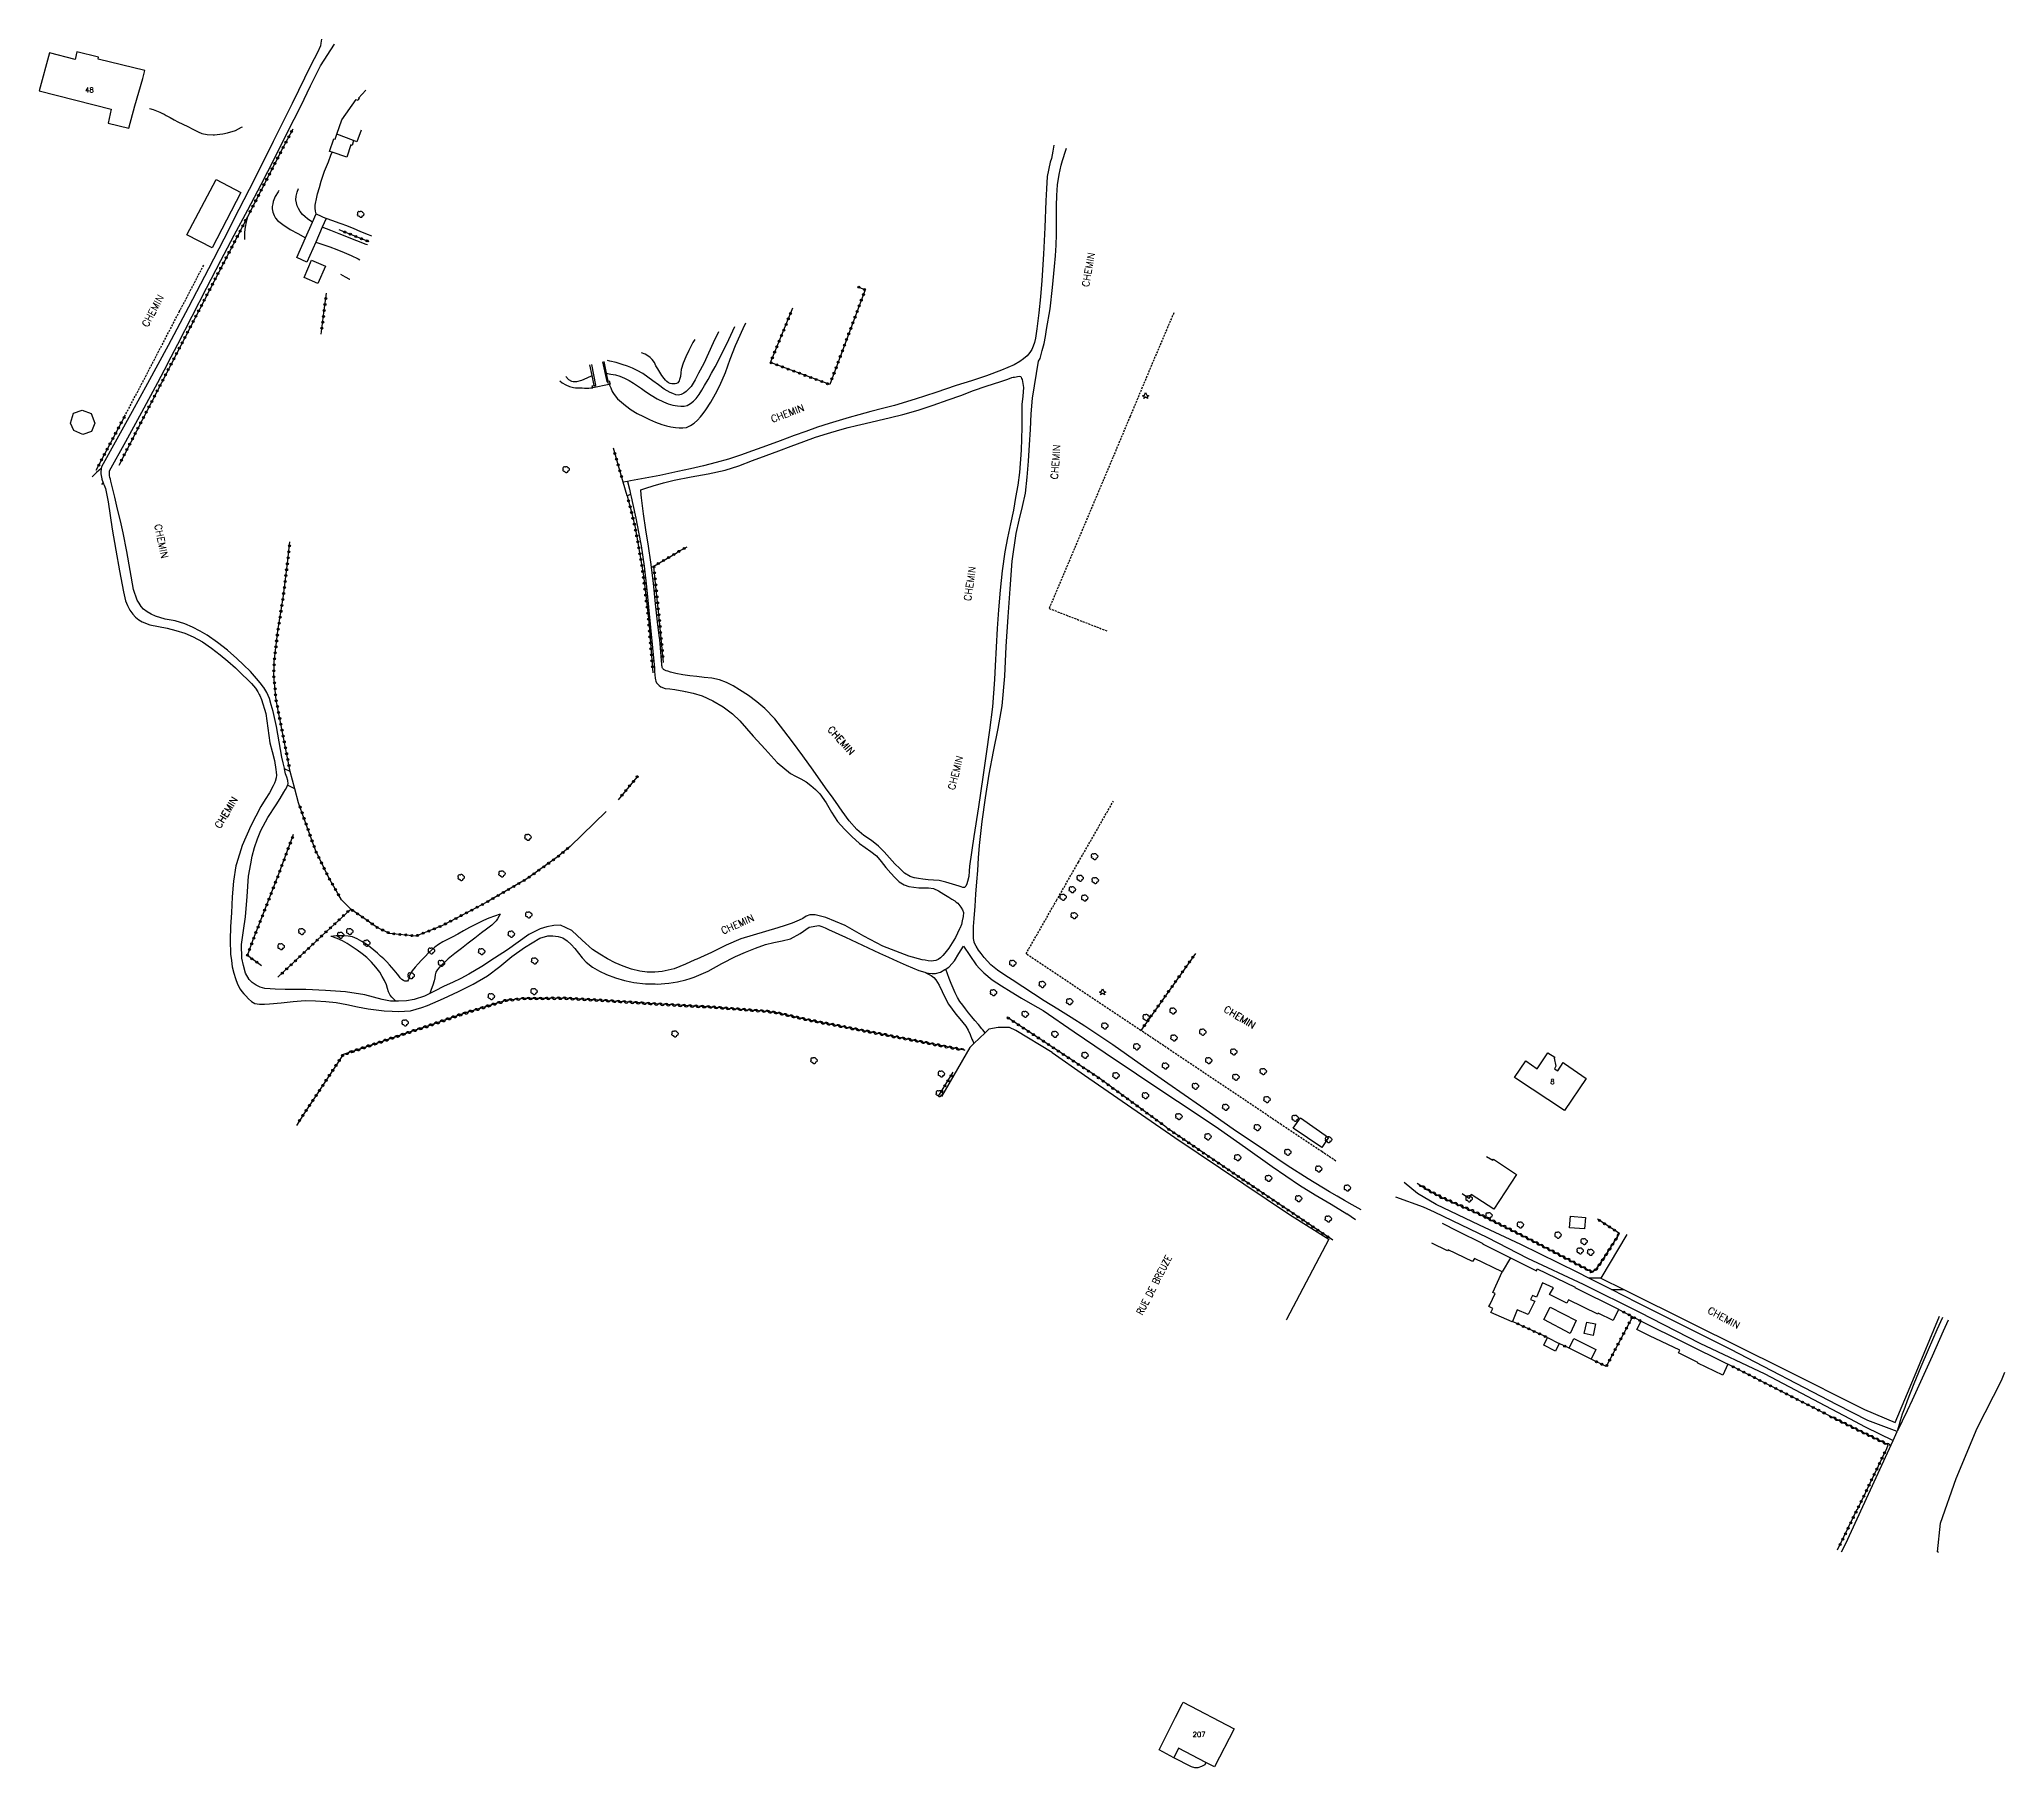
# Model space of a CAD drawing. Header units: millimetres. Extents: x 81000 to 81848, y 145999 to 147000.
# Drawn here: x 81257.3 to 81748.8, y 146218.3 to 146650.4 of the extents above; entities that cross this region are included whole.
import ezdxf
from ezdxf.enums import TextEntityAlignment as Align

# ---------------------------------------------------------------- set-up
doc = ezdxf.new("R2010")
doc.units = ezdxf.units.MM
doc.linetypes.add('DASHED', pattern=[0.75, 0.5, -0.25])
doc.layers.get('0').update_dxf_attribs({"linetype": 'CONTINUOUS'})
for name, color, linetype in [('W0010', 4, 'CONTINUOUS'), ('W0017', 7, 'CONTINUOUS'), ('W0071', 7, 'CONTINUOUS'), ('W0101', 7, 'CONTINUOUS'), ('W0104', 1, 'CONTINUOUS'), ('W0112', 1, 'DASHED'), ('W0120', 7, 'CONTINUOUS'), ('W0211', 2, 'CONTINUOUS'), ('W0214', 2, 'CONTINUOUS'), ('W0300', 7, 'CONTINUOUS'), ('W0303', 7, 'CONTINUOUS'), ('W0310', 3, 'CONTINUOUS'), ('W0322', 7, 'CONTINUOUS'), ('W0323', 7, 'CONTINUOUS'), ('W0330', 7, 'CONTINUOUS'), ('W0989', 7, 'CONTINUOUS'), ('W0991', 7, 'CONTINUOUS')]:
    doc.layers.add(name, color=color, linetype=linetype)
doc.styles.get("Standard").update_dxf_attribs({"font": 'romans.shx', "width": 0.85})

msp = doc.modelspace()

# ---------------------------------------------------------------- texts
at = {"layer": 'W0989'}
for rotation, p in [(79.7262, (81519.64, 146592.81)), (61.5499, (81285.67, 146582.52)), (20.59, (81444.39, 146556.9)), (85.7013, (81511.41, 146544.74)), (281.7617, (81287.83, 146524.94)), (81.7524, (81490, 146514.31)), (311.8773, (81457.82, 146475.12)), (75.819, (81486.4, 146467.01)), (59.268, (81304.02, 146457.1)), (23.7466, (81431.88, 146429.15)), (328.9639, (81557.48, 146405.93)), (331.4366, (81678.55, 146330.76))]:
    msp.add_text('CHEMIN', height=1.75, rotation=rotation, dxfattribs=at).set_placement(p, align=Align.MIDDLE_CENTER)
at = {"layer": 'W0989', "insert": (81536.08, 146338.96), "char_height": 1.75, "attachment_point": 5, "rotation": 62.7903}
msp.add_mtext('RUE DE BREUZE\\P', dxfattribs=at)
at = {"layer": 'W0991'}
for s, p in [('48', (81269.84, 146637.76)), ('8', (81635.68, 146389.82)), ('207', (81547.32, 146226.58))]:
    msp.add_text(s, height=1.25, dxfattribs=at).set_placement(p, align=Align.MIDDLE_CENTER)

# ---------------------------------------------------------------- blocks, each defined once
blk = doc.blocks.new('T300')
for p, q in [((-0.8, 0.51), (-0.86, 0.34)), ((-0.86, 0.34), (-0.86, 0.17)), ((-0.86, 0.17), (-0.74, 0.06)), ((-0.69, 0.63), (-0.8, 0.51)), ((-0.8, -0.06), (-0.74, 0.06)), ((-0.74, 0.06), (-0.69, 0.11)), ((-0.57, 0.69), (-0.69, 0.63)), ((-0.46, 0.69), (-0.57, 0.69)), ((-0.29, 0.63), (-0.46, 0.69)), ((-0.29, 0.63), (-0.17, 0.74)), ((-0.23, 0.57), (-0.29, 0.63)), ((-0.17, 0.74), (-0.06, 0.8)), ((-0.06, 0.8), (0.06, 0.8)), ((0.06, 0.8), (0.23, 0.74)), ((0.23, 0.74), (0.34, 0.63)), ((0.34, 0.63), (0.4, 0.51)), ((0.46, 0.46), (0.34, 0.46)), ((0.4, 0.51), (0.4, 0.46)), ((0.57, 0.4), (0.46, 0.46)), ((0.57, 0.4), (0.69, 0.29)), ((0.69, 0.29), (0.74, 0.17)), ((0.74, 0.06), (0.69, -0.17)), ((0.74, 0.17), (0.74, 0.06)), ((-0.8, -0.17), (-0.8, -0.06)), ((-0.8, -0.23), (-0.8, -0.17)), ((-0.74, -0.34), (-0.8, -0.23)), ((-0.69, -0.4), (-0.74, -0.34)), ((-0.51, -0.46), (-0.69, -0.4)), ((-0.4, -0.46), (-0.51, -0.46)), ((-0.4, -0.46), (-0.34, -0.46)), ((-0.34, -0.46), (-0.34, -0.4)), ((-0.34, -0.51), (-0.34, -0.46)), ((-0.29, -0.63), (-0.34, -0.51)), ((-0.17, -0.74), (-0.29, -0.63)), ((-0.06, -0.8), (-0.17, -0.74)), ((0.06, -0.8), (-0.06, -0.8)), ((0.17, -0.74), (0.06, -0.8)), ((0.23, -0.69), (0.17, -0.74)), ((0.29, -0.46), (0.23, -0.46)), ((0.29, -0.63), (0.23, -0.69)), ((0.46, -0.4), (0.29, -0.46)), ((0.34, -0.51), (0.29, -0.63)), ((0.34, -0.51), (0.34, -0.46)), ((0.57, -0.34), (0.46, -0.4)), ((0.63, -0.29), (0.57, -0.34)), ((0.69, -0.17), (0.63, -0.29))]:
    blk.add_line(p, q)
blk = doc.blocks.new('T303')
for p, q in [((-0.77, 0), (-0.28, 0.21)), ((-0.28, -0.21), (-0.77, 0)), ((-0.28, 0.21), (0, 0.83)), ((0, 0.83), (0.28, 0.21)), ((0.28, 0.21), (0.83, 0)), ((0.83, 0), (0.28, -0.21)), ((-0.49, -0.63), (-0.28, -0.21)), ((0, -0.35), (-0.49, -0.63)), ((0.56, -0.63), (0, -0.35)), ((0.28, -0.21), (0.56, -0.63))]:
    blk.add_line(p, q)
blk = doc.blocks.new('t310o')
at = {"color": 0, "linetype": 'Continuous'}
for centre, start, end in [((-0.5, 0.38), 216.8699, 323.1304), ((0.5, -0.37), 36.8699, 143.1303)]:
    blk.add_arc(centre, 0.625, start, end, dxfattribs=at)
blk = doc.blocks.new('t323o')
at = {"color": 0, "linetype": 'Continuous'}
for radius in [0.25, 0.15]:
    blk.add_circle((0, 0), radius, dxfattribs=at)
blk = doc.blocks.new('t322o')
at = {"color": 0, "linetype": 'Continuous'}
for radius in [0.25, 0.15]:
    blk.add_circle((0, 0), radius, dxfattribs=at)

# ---------------------------------------------------------------- linework, layer by layer
at = {"layer": 'W0010'}
for points in [[(81395.35, 146569.15), (81396.42, 146563.97), (81396.14, 146563.62)], [(81399.74, 146564.4), (81399.31, 146564.83), (81398.23, 146569.82)]]:
    msp.add_lwpolyline(points, dxfattribs=at)
at = {"layer": 'W0017'}
for points in [[(81284.87, 146633.13), (81284.88, 146633.12), (81285.74, 146632.86), (81286.58, 146632.57), (81287.4, 146632.23), (81287.64, 146632.11), (81287.96, 146631.96), (81288.5, 146631.68), (81289.05, 146631.39), (81290.03, 146630.86), (81291, 146630.32), (81291.98, 146629.79), (81293.22, 146629.18), (81294.46, 146628.6), (81295.67, 146627.95), (81296.33, 146627.65), (81297.02, 146627.31), (81297.91, 146626.9)], [(81297.91, 146626.9), (81299.24, 146626.64), (81300.81, 146626.55), (81301.09, 146626.54), (81302.45, 146626.7), (81303.16, 146626.79), (81304.35, 146627.02), (81306.4, 146627.66), (81307.88, 146628.42), (81308.07, 146628.51)], [(81272.77, 146543.12), (81271.62, 146542.07), (81270.49, 146541.04)], [(81272.91, 146539.08), (81273.29, 146539.54)], [(81404.4, 146539.88), (81403.32, 146539.67)], [(81404.31, 146536.3), (81405.16, 146536.65)], [(81320.01, 146467.39), (81318.62, 146468)], [(81321.21, 146462.98), (81319.38, 146463.91)], [(81478.74, 146417.15), (81479.52, 146416.75), (81480.3, 146416.35), (81480.98, 146415.85), (81481.47, 146415.26), (81481.88, 146414.58), (81482.28, 146413.9), (81483.09, 146412.34), (81483.82, 146410.74), (81484.65, 146409.2), (81485.55, 146407.93), (81486.53, 146406.71), (81487.5, 146405.48), (81488.23, 146404.57), (81488.96, 146403.65), (81489.6, 146402.69), (81490.11, 146401.6), (81490.53, 146400.45), (81490.71, 146399.97), (81490.95, 146399.31)], [(81493.8, 146402.01), (81493.2, 146402.74), (81492.96, 146403.03), (81492.12, 146404.05), (81491.28, 146405.08), (81490.47, 146406.05), (81489.66, 146407.03), (81488.88, 146408.03), (81488.2, 146408.95), (81487.53, 146409.88), (81486.92, 146410.84), (81486.32, 146411.98), (81485.79, 146413.17), (81485.29, 146414.37), (81484.83, 146415.56), (81484.4, 146416.76), (81483.97, 146417.96)], [(81647.76, 146340.69), (81644.81, 146340.7)], [(81650.44, 146337.84), (81653.53, 146337.82)]]:
    msp.add_lwpolyline(points, dxfattribs=at)
at = {"layer": 'W0071'}
for points in [[(81327.86, 146650.42), (81327.74, 146649.48), (81327.6, 146648.75), (81326.88, 146647.14), (81326.06, 146645.56), (81325.24, 146643.99), (81320.51, 146634.41), (81315.77, 146624.84), (81310.99, 146615.29), (81307.22, 146607.85), (81303.42, 146600.41), (81299.59, 146593), (81294.57, 146583.41), (81289.49, 146573.86), (81284.34, 146564.34), (81280.52, 146557.4), (81276.67, 146550.48), (81272.82, 146543.55)], [(81274.89, 146542.52), (81278.93, 146549.86), (81281.44, 146554.44), (81282.97, 146557.21), (81286.94, 146564.58), (81288.63, 146567.79), (81290.3, 146571.01), (81291.97, 146574.23), (81295.55, 146581.2), (81299.1, 146588.17), (81302.69, 146595.14), (81306.04, 146601.47), (81309.43, 146607.78), (81312.77, 146614.12), (81316.09, 146620.63), (81319.36, 146627.17), (81322.66, 146633.69), (81325.13, 146638.76), (81327.61, 146643.82), (81331.14, 146649.23), (81331.14, 146649.23)], [(81511.03, 146623.96), (81510.78, 146622.47), (81510.78, 146622.47), (81510.4, 146620.65), (81510.08, 146619.7), (81509.32, 146616.11), (81509.17, 146613.06), (81509.03, 146610), (81508.72, 146603.36), (81508.44, 146596.72), (81508.01, 146590.09), (81507.65, 146586.07), (81507.24, 146582.05), (81506.71, 146578.04), (81506.57, 146576.88), (81506.42, 146575.71), (81506.15, 146574.59), (81505.85, 146573.73), (81505.48, 146572.9), (81505.02, 146572.13), (81504.29, 146571.29), (81503.42, 146570.55), (81502.5, 146569.88), (81501.04, 146569.04), (81499.46, 146568.37), (81497.88, 146567.72), (81494.16, 146566.29), (81490.38, 146565.05), (81486.58, 146563.82), (81481.46, 146562.11), (81476.32, 146560.45), (81471.14, 146558.89), (81468.19, 146558.08), (81465.22, 146557.32), (81462.26, 146556.53), (81459.78, 146555.84), (81457.31, 146555.13), (81454.85, 146554.39), (81451.9, 146553.42), (81448.96, 146552.38), (81446.04, 146551.33), (81442.59, 146550.05), (81439.15, 146548.74), (81435.68, 146547.49), (81432.65, 146546.46), (81429.6, 146545.48), (81426.53, 146544.57), (81423.37, 146543.76), (81420.18, 146543.03), (81416.98, 146542.34), (81412.44, 146541.4), (81407.88, 146540.54), (81405.12, 146540.01), (81404.4, 146539.88)], [(81507.19, 146569.91), (81507.54, 146570.65), (81507.84, 146571.64), (81508.11, 146572.63), (81508.54, 146574.35), (81508.88, 146576.09), (81509.19, 146577.84), (81510.04, 146583.07), (81510.69, 146588.33), (81511.19, 146593.6), (81511.4, 146596.27), (81511.58, 146598.95), (81511.69, 146601.63), (81511.69, 146604.01), (81511.65, 146606.38), (81511.67, 146608.75), (81511.77, 146611.39), (81511.95, 146614.04), (81512.32, 146616.64), (81512.56, 146617.8), (81512.84, 146618.95), (81513.15, 146620.1), (81513.48, 146621.15), (81513.66, 146621.68), (81513.83, 146622.19), (81514.16, 146623.18)], [(81500.49, 146565.85), (81500.84, 146565.92), (81501.19, 146565.98), (81501.54, 146566.04), (81501.92, 146566.12), (81502.3, 146566.19), (81502.62, 146566.13), (81502.8, 146565.93), (81502.93, 146565.63), (81503.05, 146565.34), (81503.43, 146563.35), (81503.21, 146561.22), (81502.99, 146559.08), (81502.96, 146553.4), (81502.86, 146547.72), (81502.45, 146542.07), (81502, 146538.95), (81501.45, 146535.84), (81500.87, 146532.73), (81500.15, 146529.26), (81499.39, 146525.79), (81498.72, 146522.3), (81498.04, 146517.49), (81497.54, 146512.66), (81497.13, 146507.81), (81496.82, 146503.12), (81496.59, 146498.43), (81496.33, 146493.73), (81496.12, 146490.33), (81495.89, 146486.92), (81495.62, 146483.52), (81494.93, 146477.65), (81494.08, 146471.79), (81493.21, 146465.93), (81492.12, 146458.52), (81491, 146451.12), (81489.94, 146443.7), (81489.84, 146442.41), (81489.73, 146441.11), (81489.44, 146439.88), (81489.23, 146439.26), (81488.99, 146438.66), (81488.63, 146438.32), (81488.24, 146438.34), (81487.79, 146438.52), (81487.34, 146438.69), (81485.66, 146439.2), (81483.98, 146439.69), (81482.28, 146440.07), (81480.93, 146440.22), (81479.56, 146440.3), (81478.2, 146440.44), (81477.13, 146440.6), (81476.12, 146440.79), (81476.07, 146440.8), (81475.06, 146441.12), (81473.69, 146441.97), (81472.46, 146443.11), (81471.26, 146444.3), (81469.89, 146445.73), (81468.57, 146447.23), (81467.19, 146448.65), (81465.38, 146450.06), (81463.49, 146451.38), (81461.73, 146452.82), (81459.8, 146455.01), (81458.09, 146457.42), (81456.39, 146459.84), (81455.36, 146461.25), (81454.34, 146462.67), (81453.32, 146464.09), (81450.79, 146467.67), (81448.26, 146471.24), (81445.65, 146474.75), (81443.45, 146477.64), (81441.2, 146480.49), (81438.72, 146483.1), (81436.73, 146484.8), (81434.62, 146486.38), (81432.41, 146487.8), (81430.79, 146488.74), (81429.11, 146489.6), (81427.39, 146490.28), (81425.5, 146490.67), (81423.55, 146490.86), (81421.71, 146491.11)], [(81491.7, 146439.73), (81491.96, 146442.62), (81492.14, 146445.75), (81492.37, 146448.88), (81493.04, 146454.82), (81493.88, 146460.74), (81494.82, 146466.65), (81495.9, 146472.37), (81497.07, 146478.07), (81498.04, 146483.79), (81498.73, 146491.18), (81499.1, 146498.61), (81499.54, 146506.03), (81500.04, 146512.99), (81500.61, 146519.93), (81501.56, 146526.82), (81502.32, 146530.21), (81503.17, 146533.59), (81503.87, 146536.98), (81504.36, 146540.96), (81504.66, 146544.97), (81504.93, 146548.99), (81505.15, 146552.89), (81505.34, 146556.8), (81505.67, 146560.7), (81506.12, 146563.77), (81506.65, 146566.84), (81507.19, 146569.91)], [(81408.94, 146538.19), (81410.79, 146538.8), (81413.42, 146539.51), (81416.06, 146540.17), (81420.3, 146541.04), (81424.57, 146541.77), (81428.78, 146542.71), (81432.25, 146543.81), (81435.68, 146545.07), (81439.1, 146546.36), (81442.21, 146547.54), (81445.32, 146548.73), (81448.44, 146549.88), (81451.42, 146550.92), (81454.42, 146551.9), (81457.44, 146552.81), (81459.55, 146553.36), (81461.68, 146553.87), (81463.81, 146554.37), (81466.97, 146555.1), (81470.13, 146555.82), (81473.27, 146556.61), (81477.07, 146557.73), (81480.84, 146558.97), (81484.59, 146560.26), (81487.75, 146561.4), (81490.89, 146562.58), (81494.05, 146563.71), (81495.88, 146564.29), (81497.71, 146564.86), (81499.52, 146565.48), (81500.49, 146565.85)], [(81272.82, 146543.55), (81272.77, 146543.12), (81272.75, 146542.95), (81272.68, 146542.34), (81272.66, 146541.74), (81272.91, 146540.51), (81272.94, 146540.41), (81273.29, 146539.54), (81273.39, 146539.3), (81273.51, 146538.95), (81273.83, 146538.08), (81274.54, 146534.74), (81275.01, 146531.34), (81275.49, 146527.94), (81276.41, 146522.72), (81277.37, 146517.51), (81278.32, 146512.3)], [(81280.84, 146512.85), (81280.02, 146517.59), (81279.19, 146522.33), (81278.27, 146527.05), (81277.6, 146530.02), (81276.88, 146532.98), (81276.16, 146535.94), (81275.84, 146537.27), (81275.51, 146538.61), (81275.19, 146539.95), (81275.07, 146540.42), (81274.96, 146540.89), (81274.88, 146541.36), (81274.87, 146541.74), (81274.88, 146542.13), (81274.89, 146542.52)], [(81404.4, 146539.88), (81404.86, 146537.95), (81405.16, 146536.65), (81405.31, 146536.02), (81405.75, 146534.08), (81406.49, 146530.65), (81407.17, 146527.21), (81407.79, 146523.76), (81408.53, 146518.66), (81409.11, 146513.54), (81409.65, 146508.41), (81410.16, 146503.33), (81410.63, 146498.24), (81411.1, 146493.15), (81411.16, 146492.33), (81411.21, 146491.5), (81411.34, 146490.69), (81411.41, 146490.29), (81411.51, 146489.9), (81411.66, 146489.53), (81411.95, 146489.16), (81412.31, 146488.84), (81412.7, 146488.56), (81413.78, 146488.14), (81414.99, 146488), (81416.2, 146487.85), (81418.51, 146487.4), (81418.8, 146487.34), (81418.88, 146487.32), (81420.8, 146486.91), (81423.02, 146486.23), (81425.71, 146485.02), (81428.27, 146483.5), (81430.64, 146481.75), (81432.46, 146480.01), (81434.14, 146478.1), (81435.84, 146476.21), (81438.79, 146472.9), (81441.78, 146469.64), (81445.15, 146466.88), (81446.43, 146466.16), (81447.76, 146465.51), (81449.03, 146464.76), (81450.24, 146463.84), (81451.38, 146462.82), (81452.45, 146461.74), (81454.05, 146459.54), (81455.4, 146457.14), (81456.9, 146454.85), (81458.62, 146452.9), (81460.48, 146451.06), (81462.44, 146449.34), (81463.83, 146448.31), (81465.27, 146447.34), (81466.61, 146446.27), (81467.85, 146444.88), (81468.99, 146443.38), (81470.2, 146441.95), (81471.26, 146440.85), (81472.36, 146439.8), (81473.6, 146439), (81474.75, 146438.63), (81475.98, 146438.43), (81477.22, 146438.29), (81478.31, 146438.24), (81478.45, 146438.23), (81479.68, 146438.23), (81480.87, 146438.07), (81482.19, 146437.5), (81483.45, 146436.7), (81484.71, 146435.91), (81485.48, 146435.46), (81486.23, 146435.01)], [(81407.7, 146537.74), (81408.94, 146538.19)], [(81412.49, 146500.29), (81412.42, 146500.81), (81412.01, 146504.05), (81411.42, 146509.26), (81410.86, 146514.47), (81410.23, 146519.68), (81409.61, 146523.71), (81408.94, 146527.74), (81408.35, 146531.79), (81408.12, 146533.77), (81407.91, 146535.76), (81407.83, 146536.52), (81407.7, 146537.74)], [(81278.32, 146512.3), (81278.49, 146511.54), (81278.65, 146510.78), (81278.86, 146510.04), (81279.32, 146508.84), (81279.91, 146507.68), (81280.65, 146506.65), (81281.35, 146505.94), (81282.15, 146505.31), (81282.98, 146504.76), (81284.96, 146504), (81287.13, 146503.63), (81289.29, 146503.21), (81291.48, 146502.58), (81293.65, 146501.9), (81295.74, 146501.05), (81298.12, 146499.73), (81300.38, 146498.18), (81302.56, 146496.51), (81304.48, 146494.92), (81306.32, 146493.23), (81308.12, 146491.49), (81309.26, 146490.43), (81310.38, 146489.35), (81311.36, 146488.17), (81311.92, 146487.27), (81312.29, 146486.57), (81312.42, 146486.33), (81312.88, 146485.37), (81313.92, 146481.89), (81314.43, 146478.22), (81314.98, 146474.55), (81315.54, 146472.34), (81316.11, 146470.12), (81316.48, 146467.89), (81316.55, 146467.16), (81316.6, 146466.44), (81316.56, 146465.73), (81316.4, 146465.16), (81316.37, 146465.07), (81316.09, 146464.42), (81315.8, 146463.79), (81314.85, 146462.01), (81313.76, 146460.31), (81312.71, 146458.58), (81310.21, 146453.79), (81308.02, 146448.84), (81306.62, 146444.3), (81306.45, 146443.73), (81305.83, 146439.89), (81305.54, 146435.98), (81305.35, 146432.05), (81305.14, 146428.6), (81305, 146425.14), (81305.15, 146421.71), (81305.32, 146420.11), (81305.56, 146418.52), (81305.92, 146416.96), (81306.33, 146415.57), (81306.84, 146414.2), (81307.52, 146412.94), (81307.95, 146412.34), (81308.41, 146411.77), (81308.91, 146411.23), (81309.62, 146410.51), (81310.38, 146409.85), (81311.22, 146409.36), (81312.36, 146409.14), (81313.61, 146409.19), (81314.85, 146409.27), (81317.82, 146409.48), (81320.78, 146409.85), (81323.75, 146410.07), (81326.34, 146410.02), (81328.94, 146409.85), (81331.52, 146409.57), (81334.2, 146409.11), (81336.87, 146408.52), (81339.54, 146408.03), (81341.53, 146407.76), (81343.52, 146407.54), (81345.51, 146407.42), (81347.04, 146407.38), (81348.58, 146407.39), (81350.09, 146407.55), (81351.53, 146407.89), (81352.95, 146408.36), (81354.35, 146408.88), (81355.69, 146409.42), (81357.02, 146409.99), (81358.34, 146410.58), (81362.1, 146412.32), (81365.8, 146414.2), (81369.36, 146416.28), (81372.47, 146418.59), (81375.47, 146421.09), (81378.63, 146423.32), (81380.52, 146424.53), (81382.46, 146425.65), (81384.48, 146426.24), (81385.75, 146426.26), (81387.04, 146426.11), (81388.24, 146425.73), (81389.32, 146425.02), (81390.28, 146424.06), (81391.21, 146423.06), (81392.17, 146421.92), (81393.08, 146420.73), (81394.08, 146419.64), (81395.65, 146418.46), (81397.38, 146417.46), (81399.17, 146416.6), (81401.37, 146415.75), (81403.66, 146415.1), (81405.18, 146414.79), (81405.99, 146414.62), (81408.88, 146414.28), (81411.31, 146414.22), (81411.82, 146414.21), (81414.73, 146414.42), (81416.87, 146414.77), (81418.99, 146415.28), (81420.04, 146415.59), (81421.07, 146415.9), (81424.59, 146417.44), (81427.98, 146419.34), (81431.43, 146421.12), (81433.88, 146422.19), (81436.36, 146423.2), (81438.88, 146424.07), (81440.96, 146424.58), (81443.07, 146425), (81445.14, 146425.55), (81447.53, 146426.88), (81449.85, 146428.4), (81452.2, 146428.87), (81453.01, 146428.62), (81453.82, 146428.24), (81454.64, 146427.87), (81458.93, 146425.96), (81463.18, 146423.96), (81467.44, 146421.96), (81469.65, 146420.94), (81471.86, 146419.92), (81474.09, 146418.95), (81475.64, 146418.26), (81477.2, 146417.6), (81478.74, 146417.15), (81478.8, 146417.13), (81479.68, 146416.96), (81480.57, 146416.84), (81481.44, 146416.86), (81482.62, 146417.2), (81483.76, 146417.81), (81483.97, 146417.96), (81484.56, 146418.37), (81484.8, 146418.54), (81486.18, 146420.03), (81487.28, 146421.83), (81488.39, 146423.64)], [(81487.93, 146429.08), (81487.47, 146428.08), (81487.43, 146428), (81486.93, 146426.92), (81486.39, 146425.86), (81485.61, 146424.5), (81484.74, 146423.18), (81483.76, 146421.96), (81483.23, 146421.35), (81482.67, 146420.77), (81482.04, 146420.33), (81481.48, 146420.13), (81480.88, 146420.01), (81480.36, 146419.96), (81480.29, 146419.95), (81479.54, 146420), (81478.79, 146420.14), (81478.04, 146420.3), (81474.71, 146421.18), (81471.45, 146422.39), (81468.24, 146423.7), (81463.49, 146426.16), (81458.85, 146428.88), (81453.96, 146430.81), (81452.63, 146431.17), (81451.28, 146431.49), (81449.98, 146431.48), (81449.09, 146431.14), (81448.23, 146430.63), (81447.35, 146430.14), (81445.59, 146429.43), (81443.79, 146428.82), (81441.99, 146428.23), (81438.9, 146427.31), (81435.79, 146426.46), (81432.73, 146425.48), (81429.03, 146423.89), (81425.41, 146422.11), (81421.74, 146420.45), (81421.22, 146420.22), (81418.89, 146419.21), (81416.02, 146418.04), (81413.07, 146417.32), (81411.21, 146417.17), (81409.32, 146417.19), (81407.47, 146417.39), (81405.36, 146417.9), (81403.3, 146418.66), (81401.3, 146419.54), (81399.37, 146420.53), (81397.49, 146421.64), (81395.66, 146422.82), (81393.01, 146425.15), (81390.46, 146427.62), (81387.64, 146428.92), (81385.98, 146428.86), (81384.25, 146428.49), (81382.58, 146427.98), (81379.71, 146426.57), (81377.03, 146424.65), (81374.35, 146422.74), (81371.16, 146420.65), (81367.97, 146418.57), (81364.69, 146416.64), (81362.68, 146415.59), (81360.64, 146414.6), (81358.58, 146413.64), (81356.1, 146412.39), (81354.93, 146411.82), (81353.6, 146411.17), (81351.01, 146410.33), (81349.08, 146410.02), (81347.11, 146409.9), (81346.46, 146409.92), (81345.15, 146409.96), (81343, 146410.35), (81340.88, 146410.96), (81338.74, 146411.51), (81333.83, 146412.23), (81328.88, 146412.62), (81323.91, 146412.84), (81321.37, 146412.86), (81318.82, 146412.82), (81316.29, 146412.93), (81315, 146413.01), (81313.71, 146413.12), (81312.5, 146413.44), (81311.5, 146413.95), (81310.56, 146414.61), (81309.77, 146415.37), (81308.85, 146416.95), (81308.33, 146418.81), (81307.98, 146420.7), (81307.88, 146424.09), (81308.38, 146427.56), (81308.9, 146431.02), (81309.26, 146436.11), (81309.65, 146441.2), (81310.2, 146444.3), (81310.54, 146446.19), (81311.14, 146448.36), (81311.85, 146450.52), (81312.67, 146452.61), (81314.44, 146455.88), (81316.53, 146458.99), (81317.51, 146460.61), (81318.47, 146462.19), (81318.87, 146462.87), (81319.27, 146463.56), (81319.38, 146463.91), (81319.5, 146464.26), (81319.43, 146465.08), (81319.17, 146465.92), (81318.9, 146466.76), (81318.62, 146468), (81318.58, 146468.15), (81318.27, 146469.54), (81317.97, 146470.93), (81317.26, 146474.76), (81316.62, 146478.59), (81315.75, 146482.37), (81315.32, 146483.98), (81314.85, 146485.57), (81314.21, 146487.08), (81313.45, 146488.32), (81313.35, 146488.46), (81312.56, 146489.5), (81311.63, 146490.63), (81310.07, 146492.37), (81308.4, 146494.01), (81306.68, 146495.59), (81304.33, 146497.67), (81301.88, 146499.63), (81299.3, 146501.4), (81297.49, 146502.47), (81295.62, 146503.46), (81293.7, 146504.31), (81291.27, 146504.98), (81288.76, 146505.46), (81286.37, 146506.21), (81285.29, 146506.7), (81284.24, 146507.25), (81283.33, 146507.94), (81282.74, 146508.63), (81282.24, 146509.4), (81281.79, 146510.2), (81280.84, 146512.85)], [(81421.71, 146491.11), (81419.95, 146491.3), (81418.19, 146491.49), (81416.46, 146491.82), (81415.78, 146492), (81415.1, 146492.21), (81414.44, 146492.44), (81414.07, 146492.56), (81413.71, 146492.69), (81413.41, 146492.88), (81413.28, 146493.02), (81413.17, 146493.17), (81413.08, 146493.34), (81413.02, 146493.59), (81413, 146493.86), (81412.99, 146494.13), (81412.79, 146496.18), (81412.64, 146498.24), (81412.49, 146500.29)], [(81508.58, 146410.05), (81505.9, 146411.77), (81503.23, 146413.5), (81500.58, 146415.27), (81498.76, 146416.46), (81496.94, 146417.67), (81495.27, 146419.03), (81494.4, 146419.91), (81493.57, 146420.84), (81492.81, 146421.82), (81492.15, 146422.71), (81491.54, 146423.64), (81491.1, 146424.62), (81491.07, 146424.76), (81490.92, 146425.58), (81490.89, 146426.58), (81490.9, 146427.59), (81490.94, 146428.6), (81491.02, 146429.62), (81491.1, 146430.63), (81491.29, 146433.66), (81491.5, 146436.7), (81491.7, 146439.73)], [(81486.23, 146435.01), (81486.59, 146434.7), (81486.95, 146434.39), (81487.28, 146434.06), (81487.74, 146433.44), (81488.13, 146432.76), (81488.38, 146432.06), (81488.36, 146431.08), (81488.09, 146430.05), (81487.93, 146429.08)], [(81488.39, 146423.64), (81491.6, 146419)], [(81491.6, 146419), (81492.37, 146418.13), (81493.49, 146417.01), (81495.61, 146415.27), (81497.94, 146413.76), (81500.29, 146412.29), (81502.93, 146410.67), (81505.62, 146409.12), (81508.3, 146407.56)], [(81585.61, 146359.04), (81583.72, 146360.09), (81581.83, 146361.14), (81579.95, 146362.22), (81574.62, 146365.47), (81569.38, 146368.87), (81564.17, 146372.32), (81555.88, 146377.92), (81547.67, 146383.64), (81539.47, 146389.36), (81532.59, 146394.18), (81525.72, 146399.01), (81518.75, 146403.68), (81515.37, 146405.83), (81511.97, 146407.93), (81508.58, 146410.05)], [(81508.3, 146407.56), (81516.08, 146402.28), (81523.86, 146397), (81531.65, 146391.74), (81538.5, 146387.18), (81545.36, 146382.65), (81552.18, 146378.07), (81558.93, 146373.34), (81565.63, 146368.56), (81572.46, 146363.96), (81576.37, 146361.53), (81580.32, 146359.16), (81584.27, 146356.79)], [(81721.89, 146302.33), (81714.52, 146305.09), (81706.89, 146308.96), (81680.31, 146322.83), (81656.98, 146334.51), (81650.44, 146337.84), (81644.81, 146340.7), (81642.04, 146342.12), (81627.75, 146349.11), (81617.4, 146353.95), (81606.61, 146359.05), (81601.9, 146361.81), (81598.6, 146364.6)], [(81596.47, 146361), (81603.35, 146358.53), (81606.13, 146357.29)], [(81586.47, 146355.28), (81584.27, 146356.79)], [(81587.83, 146357.75), (81585.61, 146359.04)], [(81606.13, 146357.29), (81619.41, 146350.83), (81629.43, 146345.67), (81643.34, 146339.18), (81657.49, 146332.17), (81672.54, 146324.45), (81688.81, 146316.77), (81709.96, 146305.54), (81713.91, 146303.46), (81720.85, 146300.05)]]:
    msp.add_lwpolyline(points, dxfattribs=at)
at = {"layer": 'W0101'}
for points in [[(81266.25, 146645.41), (81259.81, 146647.07), (81257.3, 146637.56), (81275.29, 146632.96), (81274.48, 146629.45), (81279.67, 146628.23), (81281.22, 146633.78), (81283.15, 146640.65), (81283.71, 146642.64), (81272.02, 146645.42), (81272.12, 146645.93), (81266.7, 146647.28)], [(81638.7, 146382.61), (81626.47, 146390.7), (81626.2, 146390.88), (81628.99, 146395.03), (81631.88, 146392.99), (81634.52, 146397.02), (81636.26, 146395.93), (81636.11, 146395.65), (81636.54, 146393.67), (81636.17, 146393.04), (81637, 146392.49), (81638.35, 146394.56), (81638.7, 146394.32), (81644.1, 146390.61)], [(81551.18, 146218.5), (81549.02, 146219.61), (81542.16, 146223.12), (81541.02, 146220.76), (81541, 146220.72), (81537.31, 146222.7), (81541.44, 146230.92), (81543.06, 146234.15), (81543.32, 146234.65), (81556.13, 146228.01)]]:
    msp.add_lwpolyline(points, close=True, dxfattribs=at)
for points in [[(81337.82, 146627.67), (81336.73, 146624.81), (81335.86, 146625.14), (81331.73, 146626.68), (81331.7, 146626.7), (81332.97, 146630.28), (81336.56, 146635.38), (81336.99, 146635.17), (81337.34, 146635.59), (81337.11, 146635.73), (81338.97, 146637.7)], [(81619.2, 146371.05), (81620.76, 146370.13), (81620.98, 146370.4), (81626.7, 146366.62), (81621.01, 146357.9), (81615.38, 146361.57), (81614.75, 146360.62), (81613.09, 146361.76)], [(81608.09, 146354.43), (81611.88, 146352.48), (81618.29, 146349.36), (81618.2, 146349.23), (81625.22, 146345.71), (81623.1, 146342.28), (81616.17, 146345.61), (81615.71, 146344.81), (81609.61, 146347.74), (81609.46, 146347.47), (81605.56, 146349.42)]]:
    msp.add_lwpolyline(points, dxfattribs=at)
at = {"layer": 'W0104'}
for points in [[(81335.86, 146625.14), (81335.5, 146623.89), (81335.2, 146624.04), (81334.16, 146620.99), (81330.51, 146622.18), (81329.88, 146622.39), (81330.96, 146625.57), (81331.31, 146625.46), (81331.73, 146626.68)], [(81625.22, 146345.71), (81631.73, 146342.48)], [(81631.73, 146342.48), (81631.89, 146342.99), (81641.39, 146338.38), (81641.27, 146338.3), (81652.22, 146332.91), (81652.2, 146332.86), (81650.84, 146330.05), (81647.13, 146331.89), (81647.05, 146331.7), (81639.69, 146335.22), (81639.27, 146334.43), (81634.92, 146336.57), (81635.91, 146338.29), (81633.23, 146339.51), (81631.69, 146335.92), (81630.73, 146336.34), (81630.21, 146335.3), (81631.25, 146334.95), (81629.57, 146331.58), (81626.87, 146332.73), (81625.68, 146329.87), (81625.64, 146329.78), (81620.29, 146332.11), (81620.77, 146333.06), (81619.77, 146333.55), (81619.99, 146334), (81621.36, 146336.81), (81620.8, 146337.12), (81623.1, 146342.28)], [(81549.02, 146219.61), (81548.73, 146218.99), (81547.92, 146218.54), (81547.01, 146218.27), (81546.26, 146218.27), (81545.44, 146218.52), (81541.02, 146220.76)]]:
    msp.add_lwpolyline(points, dxfattribs=at)
for points in [[(81300.49, 146598.26), (81294.17, 146601.55), (81301.55, 146615.36), (81307.73, 146612.09)], [(81326.97, 146589.33), (81323.56, 146590.86), (81325.38, 146595.21), (81328.85, 146593.73), (81326.97, 146589.33)], [(81268.22, 146551.63), (81265.91, 146552.64), (81265.1, 146554.47), (81265.88, 146556.98), (81268.02, 146557.68), (81270.27, 146556.82), (81271.17, 146554.44), (81270.37, 146552.32)], [(81577.98, 146373.3), (81570.88, 146378.19), (81572.65, 146380.76), (81579.7, 146375.86), (81577.98, 146373.3)], [(81643.73, 146352.98), (81639.93, 146353.26), (81640.18, 146356.17), (81643.93, 146355.81)], [(81631.73, 146342.48), (81631.73, 146342.48), (81631.73, 146342.48)], [(81640.1, 146326.87), (81633.51, 146330.31), (81635.13, 146333.39), (81641.63, 146330.08)], [(81636.47, 146322.39), (81633.49, 146323.93), (81634.41, 146325.83), (81637.38, 146324.3)], [(81645.34, 146320.42), (81639.82, 146323.18), (81641.03, 146325.61), (81646.52, 146322.86)], [(81645.84, 146326.35), (81643.63, 146326.8), (81644.3, 146329.66), (81646.44, 146329.21)], [(81678.25, 146316.45), (81672, 146319.4), (81672, 146319.6), (81667.18, 146321.96), (81667.51, 146322.64), (81659.97, 146326.28), (81656.77, 146327.86), (81657.86, 146329.9), (81679.51, 146319.18)]]:
    msp.add_lwpolyline(points, close=True, dxfattribs=at)
at = {"layer": 'W0112'}
for points in [[(81278.62, 146556.09), (81284.55, 146567.38), (81284.54, 146567.39), (81292.28, 146582.24), (81298.51, 146594.17)], [(81540.99, 146582.03), (81535.43, 146568.96), (81535.44, 146568.96), (81530.06, 146556.13), (81525.76, 146545.87), (81509.81, 146508.12), (81524.36, 146502.47)], [(81581.54, 146369.96), (81578.07, 146372.27), (81567.89, 146379.04), (81539.72, 146397.95), (81532.76, 146402.59), (81504.04, 146421.74), (81511.68, 146435.12), (81517.15, 146444.68), (81525.89, 146459.93)]]:
    msp.add_lwpolyline(points, dxfattribs=at)
at = {"layer": 'W0120'}
msp.add_lwpolyline([(81324.22, 146594.72), (81321.69, 146595.84), (81323.88, 146600.79), (81325.61, 146604.71), (81326.52, 146606.76), (81329.05, 146605.64), (81328.06, 146603.41), (81326.43, 146599.71)], close=True, dxfattribs=at)
for points in [[(81395.68, 146563.29), (81395.58, 146563.79), (81396.04, 146563.88), (81395.54, 146566.38), (81395, 146569.07)], [(81398.46, 146569.87), (81399.05, 146566.96), (81399.46, 146564.94), (81399.84, 146565.02), (81400.01, 146564.16), (81399.84, 146564.13), (81395.68, 146563.29)]]:
    msp.add_lwpolyline(points, dxfattribs=at)
at = {"layer": 'W0211'}
for points in [[(81326.52, 146606.76), (81326.4, 146607.49), (81326.29, 146608.22), (81326.27, 146608.94), (81326.33, 146609.34), (81326.42, 146609.75), (81326.52, 146610.15), (81326.9, 146611.77), (81327.34, 146613.39), (81327.81, 146614.99), (81328.65, 146617.41), (81329.58, 146619.8), (81330.22, 146621.45), (81330.51, 146622.18)], [(81309.35, 146606.07), (81309.06, 146604.77), (81308.76, 146603.47), (81308.59, 146602.16), (81308.58, 146601.56), (81308.6, 146600.95), (81308.62, 146600.35)], [(81340.47, 146601.19), (81339.63, 146601.52), (81337.73, 146602.31), (81335.84, 146603.11), (81333.93, 146603.87), (81333.02, 146604.21), (81332.31, 146604.47), (81330.68, 146605.06), (81329.05, 146605.64)], [(81332.62, 146591.68), (81333.76, 146591.06), (81334.9, 146590.44), (81334.91, 146590.44)], [(81399.84, 146564.13), (81400.2, 146563.26), (81400.57, 146562.39), (81401.01, 146561.58), (81401.85, 146560.56), (81402.85, 146559.67), (81403.9, 146558.83), (81405.32, 146557.81), (81406.84, 146556.89), (81408.39, 146556.07), (81409.88, 146555.34), (81411.41, 146554.69), (81412.98, 146554.14), (81414.11, 146553.81), (81415.26, 146553.53), (81416.41, 146553.35), (81417.33, 146553.27), (81418.26, 146553.26), (81419.14, 146553.39), (81420.11, 146553.83), (81421.02, 146554.47), (81421.86, 146555.2), (81422.62, 146555.99), (81423.31, 146556.86), (81423.96, 146557.76), (81425.25, 146559.7), (81426.39, 146561.74), (81427.45, 146563.82), (81428.86, 146567.1), (81430.09, 146570.48), (81431.37, 146573.83), (81433.3, 146578.11), (81433.96, 146579.49)], [(81421.19, 146575.39), (81420.76, 146574.64), (81419.7, 146572.58), (81418.96, 146571.05), (81418.28, 146569.48), (81417.78, 146567.87), (81417.68, 146567.01), (81417.62, 146566.14), (81417.41, 146565.32), (81417.29, 146565.03), (81417.15, 146564.74), (81416.96, 146564.52), (81416.64, 146564.36), (81416.27, 146564.29), (81415.89, 146564.26), (81415.46, 146564.28), (81415.02, 146564.37), (81414.62, 146564.52), (81414.22, 146564.82), (81413.87, 146565.22), (81413.53, 146565.62), (81412.96, 146566.38), (81412.44, 146567.18), (81411.95, 146567.99), (81411.51, 146568.8), (81411.1, 146569.61), (81410.58, 146570.33), (81410.04, 146570.83), (81409.43, 146571.27), (81408.8, 146571.66), (81407.9, 146572.06)], [(81387.44, 146565.05), (81388.06, 146564.5), (81388.93, 146563.99), (81389.9, 146563.61), (81390.89, 146563.37), (81391.41, 146563.31), (81391.95, 146563.29), (81392.48, 146563.27), (81393.05, 146563.24), (81393.62, 146563.2), (81394.19, 146563.19), (81394.68, 146563.21), (81395.18, 146563.25), (81395.68, 146563.29)], [(81372.55, 146431.67), (81371.15, 146431.16), (81369.74, 146430.64), (81368.36, 146430.08), (81367.18, 146429.52), (81366.02, 146428.93), (81364.87, 146428.32), (81363.4, 146427.52), (81361.95, 146426.7), (81360.5, 146425.89), (81359.35, 146425.32), (81358.19, 146424.75), (81357.1, 146424.1), (81356.24, 146423.45), (81355.43, 146422.75), (81354.64, 146422.01), (81353.75, 146421.13), (81352.89, 146420.21), (81352.07, 146419.27), (81351.29, 146418.41), (81350.54, 146417.53), (81349.93, 146416.57), (81349.76, 146415.95), (81349.63, 146415.31), (81349.33, 146414.93), (81349.03, 146414.9), (81348.67, 146414.96), (81348.34, 146415.06), (81347.92, 146415.36), (81347.57, 146415.79), (81347.22, 146416.22), (81346.83, 146416.69), (81346.45, 146417.16), (81346.07, 146417.64), (81345.46, 146418.35), (81344.84, 146419.05), (81344.2, 146419.73), (81343.44, 146420.48), (81342.64, 146421.2), (81341.84, 146421.9), (81340.93, 146422.68), (81340.01, 146423.44), (81339.05, 146424.14), (81337.96, 146424.87), (81336.82, 146425.52), (81335.63, 146425.99), (81334.51, 146426.2), (81333.34, 146426.27), (81332.17, 146426.26), (81331.5, 146426.23), (81330.83, 146426.18), (81330.17, 146426.13)], [(81733.21, 146330.84), (81731.83, 146327.75), (81729.62, 146322.71), (81727.82, 146318.49), (81726.04, 146314.26), (81724.38, 146309.98), (81723.76, 146308.33), (81723.15, 146306.67), (81722.61, 146304.99), (81722.36, 146304.1), (81722.12, 146303.21), (81721.89, 146302.33)]]:
    msp.add_lwpolyline(points, dxfattribs=at)
at = {"layer": 'W0214'}
for points in [[(81317.17, 146612.59), (81316.99, 146612.32), (81316.28, 146611.14), (81315.79, 146609.89), (81315.66, 146609.27), (81315.57, 146608.63), (81315.57, 146608), (81315.71, 146607.19), (81315.99, 146606.39), (81316.38, 146605.68), (81316.9, 146605.1), (81317.55, 146604.59), (81318.2, 146604.11), (81320.02, 146602.9), (81321.95, 146601.84), (81323.88, 146600.79)], [(81325.61, 146604.71), (81324.98, 146605.13), (81324.36, 146605.55), (81323.77, 146606.01), (81323.14, 146606.65), (81322.57, 146607.35), (81322.1, 146608.11), (81321.81, 146608.82), (81321.59, 146609.57), (81321.48, 146610.31), (81321.57, 146611.24), (81321.82, 146612.16), (81322.08, 146613.09)], [(81339.34, 146599.01), (81339.07, 146599.11), (81336.72, 146600.04), (81334.37, 146600.97), (81332.51, 146601.69), (81332.26, 146601.78), (81330.16, 146602.6), (81328.06, 146603.41)], [(81326.43, 146599.71), (81328.2, 146599.12), (81329.97, 146598.54), (81331.71, 146597.89), (81331.74, 146597.89), (81333.5, 146597.15), (81335.27, 146596.35), (81337.02, 146595.51), (81337.43, 146595.31)], [(81399.05, 146566.96), (81400.21, 146566.73), (81401.37, 146566.49), (81402.49, 146566.17), (81403.66, 146565.68), (81404.78, 146565.11), (81405.88, 146564.48), (81406.88, 146563.81), (81407.86, 146563.09), (81408.85, 146562.4), (81410.32, 146561.43), (81411.81, 146560.51), (81413.37, 146559.75), (81414.52, 146559.31), (81415.7, 146558.94), (81416.9, 146558.74), (81417.71, 146558.7), (81418.54, 146558.73), (81419.31, 146558.9), (81420.13, 146559.32), (81420.88, 146559.92), (81421.56, 146560.59), (81422.33, 146561.59), (81422.97, 146562.71), (81423.6, 146563.84), (81424.52, 146565.38), (81425.42, 146566.94), (81426.3, 146568.51), (81429.23, 146574.28), (81431.19, 146578.6)], [(81427.16, 146577.31), (81425.81, 146574.49), (81424.65, 146571.94), (81423.48, 146569.4), (81422.17, 146566.95), (81421.28, 146565.27), (81420.32, 146563.62), (81419.05, 146562.34), (81418.45, 146561.95), (81417.8, 146561.61), (81417.14, 146561.44), (81416.45, 146561.54), (81415.75, 146561.82), (81415.07, 146562.13), (81413.57, 146562.96), (81412.16, 146563.99), (81410.76, 146565.02), (81409.47, 146565.93), (81408.18, 146566.84), (81406.84, 146567.65), (81405.62, 146568.21), (81404.36, 146568.7), (81403.09, 146569.14), (81401.53, 146569.58), (81399.95, 146569.95), (81399.4, 146570.09)], [(81388.93, 146566.08), (81388.93, 146566.08), (81389.62, 146565.38), (81390.41, 146564.95), (81390.82, 146564.89), (81391.25, 146564.88), (81391.68, 146564.9), (81392.99, 146565.21), (81394.27, 146565.79), (81395.54, 146566.38)], [(81372.55, 146431.67), (81372.23, 146431.1), (81371.9, 146430.53), (81371.54, 146429.99), (81370.44, 146428.89), (81369.15, 146427.95), (81367.86, 146427.01), (81366.2, 146425.7), (81364.52, 146424.4), (81362.86, 146423.09), (81361.2, 146421.83), (81359.54, 146420.55), (81358.04, 146419.13), (81357.46, 146418.52), (81356.91, 146417.88), (81356.48, 146417.18), (81356.28, 146416.49), (81356.17, 146415.75), (81356.04, 146415.02), (81355.71, 146413.94), (81355.32, 146412.88), (81354.93, 146411.82)], [(81346.46, 146409.92), (81345.96, 146410.41), (81345.46, 146410.9), (81345.02, 146411.43), (81344.65, 146412.23), (81344.4, 146413.11), (81344.12, 146413.97), (81343.63, 146415.06), (81343.07, 146416.13), (81342.45, 146417.15), (81341.47, 146418.46), (81340.36, 146419.67), (81339.17, 146420.81), (81338.01, 146421.79), (81336.78, 146422.7), (81335.52, 146423.54), (81334.32, 146424.31), (81333.09, 146425.03), (81331.79, 146425.62), (81331.26, 146425.8), (81330.71, 146425.97), (81330.17, 146426.13)], [(81734.62, 146330.13), (81733.4, 146327.4), (81730.6, 146321.13), (81728.96, 146317.46), (81727.32, 146313.79), (81725.64, 146310.14), (81724.4, 146307.53), (81723.15, 146304.93), (81721.89, 146302.33)]]:
    msp.add_lwpolyline(points, dxfattribs=at)
at = {"layer": 'W0310'}
for points in [[(81488.86, 146397.63), (81488.63, 146397.67), (81450.13, 146405.13), (81441.81, 146406.98), (81439.27, 146407.38), (81425.32, 146408.46), (81412.62, 146409.15), (81396.96, 146410.19), (81388.43, 146410.66), (81384.8, 146410.63), (81378.71, 146410.59), (81374.19, 146410.15), (81363.84, 146406.97), (81354.36, 146403.68), (81349.02, 146401.89), (81342.82, 146399.79), (81336.9, 146397.77), (81333.31, 146396.63)], [(81601.84, 146364.43), (81605.02, 146362.43), (81608.21, 146360.76), (81616.88, 146356.96), (81630.75, 146349.98), (81645.34, 146342.32), (81646.47, 146342.64), (81648.1, 146344.98), (81651.34, 146350.09), (81652.45, 146351.83)], [(81719.27, 146298.09), (81719.65, 146299.02), (81718.5, 146299.58), (81715.4, 146301.09), (81704.66, 146306.41)]]:
    msp.add_lwpolyline(points, dxfattribs=at)
at = {"layer": 'W0322'}
msp.add_lwpolyline([(81320.66, 146627.92), (81318.15, 146623.15), (81309.35, 146606.07)], dxfattribs=at)
at = {"layer": 'W0323'}
for points in [[(81309.35, 146606.07), (81283.07, 146555.35), (81277.15, 146543.87)], [(81339.75, 146599.81), (81336.19, 146601.23), (81332.7, 146602.63), (81332.29, 146602.8)], [(81327.79, 146576.69), (81328.48, 146582.06), (81329.1, 146586.91)], [(81462.04, 146588.5), (81463.83, 146587.79), (81454.98, 146564.1)], [(81454.98, 146564.1), (81440.13, 146569.61), (81445.74, 146583.27)], [(81278.62, 146556.09), (81271.45, 146542.65)], [(81403.32, 146539.67), (81402.14, 146543.75), (81400.86, 146548.16)], [(81404.31, 146536.3), (81405.32, 146532.55), (81406.3, 146528.36), (81407, 146524.56), (81408.36, 146516.29), (81409.69, 146504.92), (81410.74, 146492.01)], [(81320.01, 146467.39), (81316.53, 146485.16), (81315.93, 146491.22), (81315.99, 146493.15), (81316.03, 146494.75), (81316.95, 146502.48), (81318.26, 146510.73), (81319.26, 146518.66), (81319.98, 146524.8)], [(81413.37, 146494.61), (81412.24, 146506.58), (81411.41, 146514.37), (81410.94, 146518.65), (81416.8, 146522.12), (81417.01, 146522.25), (81419.3, 146523.56)], [(81406.85, 146466.1), (81406.29, 146465.42), (81402.05, 146460.26)], [(81332.88, 146435.25), (81331.94, 146436.87), (81329.67, 146440.8), (81326.33, 146447.65), (81325.36, 146450.39), (81323.54, 146455.5), (81322.14, 146459.52)], [(81312.9, 146418.77), (81309.33, 146421.35), (81310.81, 146425.31), (81311.44, 146426.99), (81316.95, 146441.11), (81320.63, 146450.93), (81320.9, 146451.64)], [(81390.01, 146448.57), (81386.81, 146445.91), (81379.21, 146440.49), (81369.02, 146434.56), (81365.26, 146432.58), (81357.93, 146428.75), (81353.92, 146427.15), (81351.46, 146426.21), (81344.89, 146426.88), (81341.82, 146428.36), (81335.16, 146432.96), (81328.02, 146426.33), (81316.98, 146415.92)], [(81546.4, 146421.84), (81532.76, 146402.59)], [(81539.11, 146378.42), (81521.97, 146390.9), (81499.21, 146405.95)], [(81333.31, 146396.63), (81331.04, 146393.21), (81323.6, 146382), (81321.58, 146378.85)], [(81482.17, 146386.17), (81485.83, 146392.16)], [(81580.77, 146350.14), (81557.33, 146365.93), (81539.06, 146378.32)], [(81652.45, 146351.83), (81646.96, 146355.4)], [(81655.7, 146331.03), (81649.15, 146318.61), (81645.34, 146320.42)], [(81657.86, 146329.9), (81655.7, 146331.03), (81652.2, 146332.86)], [(81634.41, 146325.83), (81626.98, 146329.27), (81625.68, 146329.87)], [(81639.82, 146323.18), (81637.38, 146324.3)], [(81704.66, 146306.41), (81704.32, 146306.59), (81679.51, 146319.18)], [(81706.99, 146272.72), (81708.57, 146275.97), (81711.92, 146282.87), (81711.94, 146282.86), (81719.27, 146298.09)]]:
    msp.add_lwpolyline(points, dxfattribs=at)
at = {"layer": 'W0330'}
for points in [[(81404.31, 146536.3), (81403.32, 146539.67)], [(81322.14, 146459.52), (81321.21, 146462.98), (81320.01, 146467.39)], [(81399.05, 146457.35), (81390.01, 146448.57)], [(81335.16, 146432.96), (81332.88, 146435.25)], [(81510.59, 146397.13), (81501.49, 146402.58), (81499.95, 146403.33), (81497.04, 146403.31), (81494.77, 146402.94), (81493.8, 146402.01), (81490.95, 146399.31), (81489.96, 146398.37), (81482.93, 146386.1)], [(81510.59, 146397.13), (81518.69, 146391.45), (81541.25, 146375.85), (81569.96, 146356.59), (81579.73, 146350.38), (81569.17, 146330.33), (81569.11, 146330.23)], [(81654.25, 146351.55), (81654.25, 146351.55), (81647.76, 146340.69), (81653.53, 146337.82), (81670.79, 146329.25), (81693.46, 146317.98), (81713.71, 146307.83), (81721.37, 146304.62)], [(81721.37, 146304.62), (81726.25, 146316.04), (81732.5, 146331.2)], [(81732.24, 146272.11), (81731.93, 146272.24), (81732.72, 146279.38), (81736.65, 146290.55), (81741.92, 146303.18), (81747.94, 146315.04), (81748.77, 146317.17)], [(81708, 146272.22), (81709.07, 146274.31), (81720.85, 146300.05), (81721.89, 146302.33)]]:
    msp.add_lwpolyline(points, dxfattribs=at)

# ---------------------------------------------------------------- block references
at = {"layer": 'W0300'}
for p in [(81337.7, 146606.64), (81389.07, 146542.84), (81379.54, 146450.87), (81521.23, 146446.07), (81362.84, 146440.84), (81373.03, 146441.74), (81515.66, 146437.79), (81517.63, 146440.65), (81521.39, 146440.08), (81513.35, 146435.91), (81518.76, 146435.69), (81379.74, 146431.49), (81516.14, 146431.27), (81317.8, 146423.53), (81322.98, 146427.32), (81332.69, 146426.4), (81334.97, 146427.32), (81339.24, 146424.42), (81375.38, 146426.67), (81355.4, 146422.5), (81357.92, 146419.38), (81367.96, 146422.3), (81381.22, 146419.99), (81500.77, 146419.39), (81350.33, 146416.28), (81508.15, 146414.1), (81370.38, 146411.08), (81381.06, 146412.33), (81495.95, 146412.02), (81514.99, 146409.77), (81348.83, 146404.49), (81503.88, 146406.63), (81523.79, 146403.7), (81534.13, 146405.84), (81540.85, 146407.46), (81416.3, 146401.73), (81511.31, 146401.62), (81531.78, 146398.51), (81541.09, 146400.72), (81548.28, 146402.17), (81451.06, 146395.06), (81518.83, 146396.37), (81538.94, 146393.7), (81549.77, 146395.05), (81556.04, 146397.22), (81482.92, 146391.71), (81526.58, 146391.3), (81546.46, 146388.64), (81556.57, 146390.88), (81563.4, 146392.33), (81482.41, 146386.82), (81533.96, 146386.28), (81554.01, 146383.37), (81564.34, 146385.32), (81542.31, 146381.04), (81571.38, 146380.65), (81549.58, 146376), (81561.93, 146378.32), (81579.74, 146375.27), (81557.01, 146370.77), (81569.55, 146372.12), (81564.74, 146365.6), (81577.28, 146367.95), (81572.25, 146360.53), (81584.44, 146363.18), (81614.88, 146360.51), (81579.68, 146355.45), (81619.85, 146356.3), (81627.7, 146353.98), (81637.12, 146351.42), (81643.64, 146349.81), (81642.66, 146347.48), (81645.27, 146347.11)]:
    msp.add_blockref('T300', p, dxfattribs=at)
at = {"layer": 'W0303'}
for p in [(81533.95, 146561.27), (81523.18, 146412.18)]:
    msp.add_blockref('T303', p, dxfattribs=at)
at = {"layer": 'W0310'}
for p, rotation in [((81368.88, 146408.52), 197.107786859171), ((81370.31, 146408.96), 197.107786859171), ((81371.74, 146409.4), 197.107786859171), ((81373.18, 146409.84), 197.107786859171), ((81374.63, 146410.2), 185.4809796232395), ((81376.12, 146410.34), 185.4809796232395), ((81377.61, 146410.48), 185.4809796232395), ((81379.11, 146410.59), 180.4423206536683), ((81380.61, 146410.6), 180.4423206536683), ((81382.11, 146410.61), 180.4423206536683), ((81383.61, 146410.62), 180.4423206536683), ((81385.11, 146410.64), 180.3464793249209), ((81386.61, 146410.64), 180.3464793249209), ((81388.11, 146410.65), 180.3464793249209), ((81389.61, 146410.59), 176.8842057874746), ((81391.11, 146410.51), 176.8842057874746), ((81392.6, 146410.43), 176.8842057874746), ((81394.1, 146410.35), 176.8842057874746), ((81395.6, 146410.27), 176.8842057874746), ((81397.1, 146410.18), 176.1776666997914), ((81398.59, 146410.08), 176.1776666997914), ((81400.09, 146409.98), 176.1776666997914), ((81401.59, 146409.88), 176.1776666997914), ((81403.08, 146409.78), 176.1776666997914), ((81404.58, 146409.68), 176.1776666997914), ((81406.08, 146409.58), 176.1776666997914), ((81407.57, 146409.48), 176.1776666997914), ((81409.07, 146409.38), 176.1776666997914), ((81410.57, 146409.28), 176.1776666997914), ((81412.06, 146409.18), 176.1776666997914), ((81413.56, 146409.09), 176.9013253209446), ((81415.06, 146409.01), 176.9013253209446), ((81416.56, 146408.93), 176.9013253209446), ((81418.05, 146408.85), 176.9013253209446), ((81419.55, 146408.77), 176.9013253209446), ((81421.05, 146408.69), 176.9013253209446), ((81422.55, 146408.61), 176.9013253209446), ((81424.05, 146408.53), 176.9013253209446), ((81425.54, 146408.44), 175.5595121274523), ((81353.23, 146403.3), 198.5925576543808), ((81354.65, 146403.78), 199.1125995236124), ((81356.06, 146404.27), 199.1125995236124), ((81357.48, 146404.76), 199.1125995236124), ((81358.9, 146405.26), 199.1125995236124), ((81360.32, 146405.75), 199.1125995236124), ((81361.73, 146406.24), 199.1125995236124), ((81363.15, 146406.73), 199.1125995236124), ((81364.58, 146407.19), 197.107786859171), ((81366.01, 146407.64), 197.107786859171), ((81367.44, 146408.08), 197.107786859171), ((81427.04, 146408.32), 175.5595121274523), ((81428.53, 146408.21), 175.5595121274523), ((81430.03, 146408.09), 175.5595121274523), ((81431.52, 146407.98), 175.5595121274523), ((81433.02, 146407.86), 175.5595121274523), ((81434.52, 146407.74), 175.5595121274523), ((81436.01, 146407.63), 175.5595121274523), ((81437.51, 146407.51), 175.5595121274523), ((81439, 146407.4), 175.5595121274523), ((81440.49, 146407.19), 171.1894871224998), ((81441.97, 146406.95), 167.4704631328921), ((81443.43, 146406.62), 167.4704631328921), ((81444.9, 146406.3), 167.4704631328921), ((81446.36, 146405.97), 167.4704631328921), ((81447.82, 146405.64), 167.4704631328921), ((81449.29, 146405.32), 167.4704631328921), ((81450.76, 146405.01), 169.0361748188269), ((81452.23, 146404.73), 169.0361748188269), ((81453.7, 146404.44), 169.0361748188269), ((81455.17, 146404.16), 169.0361748188269), ((81456.65, 146403.87), 169.0361748188269), ((81458.12, 146403.58), 169.0361748188269), ((81339.02, 146398.49), 198.7736990423827), ((81340.44, 146398.97), 198.7736990423827), ((81341.86, 146399.46), 198.7736990423827), ((81343.28, 146399.94), 198.7364590975062), ((81344.7, 146400.42), 198.7364590975062), ((81346.12, 146400.9), 198.7364590975062), ((81347.54, 146401.39), 198.7364590975062), ((81348.96, 146401.87), 198.7364590975062), ((81350.38, 146402.35), 198.5925576543808), ((81351.8, 146402.82), 198.5925576543808), ((81459.59, 146403.3), 169.0361748188269), ((81461.06, 146403.01), 169.0361748188269), ((81462.54, 146402.73), 169.0361748188269), ((81464.01, 146402.44), 169.0361748188269), ((81465.48, 146402.16), 169.0361748188269), ((81466.96, 146401.87), 169.0361748188269), ((81468.43, 146401.59), 169.0361748188269), ((81469.9, 146401.3), 169.0361748188269), ((81471.37, 146401.02), 169.0361748188269), ((81472.85, 146400.73), 169.0361748188269), ((81474.32, 146400.45), 169.0361748188269), ((81475.79, 146400.16), 169.0361748188269), ((81477.26, 146399.88), 169.0361748188269), ((81478.74, 146399.59), 169.0361748188269), ((81480.21, 146399.31), 169.0361748188269), ((81481.68, 146399.02), 169.0361748188269), ((81483.15, 146398.73), 169.0361748188269), ((81484.63, 146398.45), 169.0361748188269), ((81334.74, 146397.08), 197.6785015332844), ((81336.17, 146397.54), 197.6785015332844), ((81337.6, 146398.01), 198.7736990423827), ((81486.1, 146398.16), 169.0361748188269), ((81487.57, 146397.88), 169.0361748188269), ((81603.11, 146363.63), 327.8698848706575), ((81604.38, 146362.83), 327.8698848706575), ((81605.68, 146362.08), 332.3767982675938), ((81607.01, 146361.39), 332.3767982675938), ((81608.34, 146360.7), 336.3387284978879), ((81609.72, 146360.1), 336.3387284978879), ((81611.09, 146359.5), 336.3387284978879), ((81612.47, 146358.9), 336.3387284978879), ((81613.84, 146358.29), 336.3387284978879), ((81615.21, 146357.69), 336.3387284978879), ((81616.59, 146357.09), 336.3387284978879), ((81617.93, 146356.43), 333.2797923897053), ((81619.27, 146355.76), 333.2797923897053), ((81620.61, 146355.08), 333.2797923897053), ((81621.95, 146354.41), 333.2797923897053), ((81623.29, 146353.73), 333.2797923897053), ((81624.63, 146353.06), 333.2797923897053), ((81625.97, 146352.39), 333.2797923897053), ((81627.31, 146351.71), 333.2797923897053), ((81628.65, 146351.04), 333.2797923897053), ((81629.99, 146350.36), 333.2797923897053), ((81631.33, 146349.68), 332.297142298763), ((81651.12, 146349.75), 57.61092973822887), ((81651.93, 146351.01), 57.62046723579925), ((81632.66, 146348.98), 332.297142298763), ((81633.98, 146348.28), 332.297142298763), ((81635.31, 146347.59), 332.297142298763), ((81636.64, 146346.89), 332.297142298763), ((81637.97, 146346.19), 332.297142298763), ((81639.3, 146345.49), 332.297142298763), ((81640.62, 146344.8), 332.297142298763), ((81647.9, 146344.69), 55.22125482512093), ((81648.71, 146345.95), 57.61092973822887), ((81649.51, 146347.21), 57.61092973822887), ((81650.32, 146348.48), 57.61092973822887), ((81641.95, 146344.1), 332.297142298763), ((81643.28, 146343.4), 332.297142298763), ((81644.61, 146342.7), 332.297142298763), ((81645.99, 146342.5), 15.71011008519926), ((81647.04, 146343.46), 55.22125482512093), ((81705.75, 146305.87), 153.6336172596369), ((81707.1, 146305.2), 153.6336172596369), ((81708.44, 146304.54), 153.6336172596369), ((81709.79, 146303.87), 153.6336172596369), ((81711.13, 146303.2), 153.6336172596369), ((81712.47, 146302.54), 153.6336172596369), ((81713.82, 146301.87), 153.6336172596369), ((81715.16, 146301.21), 153.6336172596369), ((81716.51, 146300.55), 154.0836369841389), ((81717.86, 146299.89), 154.0836369841389), ((81719.21, 146299.24), 154.0750984925756)]:
    msp.add_blockref('t310o', p, dxfattribs=dict(at, rotation=rotation))
at = {"layer": 'W0322'}
for p, rotation in [((81318.98, 146624.73), 242.1680657966557), ((81319.68, 146626.06), 242.1680657966557), ((81320.38, 146627.38), 242.1680657966557), ((81316.9, 146620.74), 242.7736627886455), ((81317.59, 146622.07), 242.7736627886455), ((81318.28, 146623.4), 242.1680657966557), ((81314.16, 146615.4), 242.7736627886455), ((81314.84, 146616.74), 242.7736627886455), ((81315.53, 146618.07), 242.7736627886455), ((81316.22, 146619.4), 242.7736627886455), ((81311.41, 146610.07), 242.7736627886455), ((81312.1, 146611.4), 242.7736627886455), ((81312.79, 146612.73), 242.7736627886455), ((81313.47, 146614.07), 242.7736627886455), ((81310.04, 146607.4), 242.7736627886455), ((81310.73, 146608.73), 242.7736627886455)]:
    msp.add_blockref('t322o', p, dxfattribs=dict(at, rotation=rotation))
at = {"layer": 'W0323'}
for p, rotation in [((81308.88, 146605.15), 242.6014284889705), ((81306.81, 146601.15), 242.6014284889705), ((81307.5, 146602.48), 242.6014284889705), ((81308.19, 146603.81), 242.6014284889705), ((81333.68, 146602.24), 158.136327898124), ((81335.07, 146601.68), 158.136327898124), ((81336.47, 146601.12), 158.206391872229), ((81337.86, 146600.57), 158.206391872229), ((81304.05, 146595.82), 242.6014284889705), ((81304.74, 146597.15), 242.6014284889705), ((81305.43, 146598.49), 242.6014284889705), ((81306.12, 146599.82), 242.6014284889705), ((81339.25, 146600.01), 158.206391872229), ((81301.28, 146590.5), 242.6014284889705), ((81301.97, 146591.83), 242.6014284889705), ((81302.66, 146593.16), 242.6014284889705), ((81303.36, 146594.49), 242.6014284889705), ((81299.21, 146586.5), 242.6014284889705), ((81299.9, 146587.83), 242.6014284889705), ((81300.59, 146589.16), 242.6014284889705), ((81328.93, 146585.62), 82.69185637093719), ((81462.23, 146588.43), 338.1348175506964), ((81463.38, 146586.58), 249.5179545933885), ((81463.62, 146587.87), 338.1348175506964), ((81296.45, 146581.17), 242.6014284889705), ((81297.14, 146582.51), 242.6014284889705), ((81297.83, 146583.84), 242.6014284889705), ((81298.52, 146585.17), 242.6014284889705), ((81328.36, 146581.15), 82.69240683543748), ((81328.55, 146582.64), 82.69185637093719), ((81328.74, 146584.13), 82.69185637093719), ((81444.6, 146580.5), 67.67068067629555), ((81445.17, 146581.89), 67.67068067629555), ((81461.28, 146580.96), 249.5179545933885), ((81461.8, 146582.37), 249.5179545933885), ((81462.33, 146583.77), 249.5179545933885), ((81462.85, 146585.18), 249.5179545933885), ((81293.69, 146575.85), 242.6014284889705), ((81294.38, 146577.18), 242.6014284889705), ((81295.07, 146578.51), 242.6014284889705), ((81295.76, 146579.84), 242.6014284889705), ((81327.98, 146578.18), 82.69240683543748), ((81328.17, 146579.67), 82.69240683543748), ((81442.89, 146576.34), 67.67068067629555), ((81443.46, 146577.72), 67.67068067629555), ((81444.03, 146579.11), 67.67068067629555), ((81459.7, 146576.75), 249.5179545933885), ((81460.23, 146578.15), 249.5179545933885), ((81460.75, 146579.56), 249.5179545933885), ((81291.62, 146571.85), 242.6014284889705), ((81292.31, 146573.18), 242.6014284889705), ((81293, 146574.52), 242.6014284889705), ((81440.61, 146570.78), 67.67068067629555), ((81441.18, 146572.17), 67.67068067629555), ((81441.75, 146573.56), 67.67068067629555), ((81442.32, 146574.95), 67.67068067629555), ((81457.6, 146571.13), 249.5179545933885), ((81458.13, 146572.53), 249.5179545933885), ((81458.65, 146573.94), 249.5179545933885), ((81459.18, 146575.34), 249.5179545933885), ((81288.86, 146566.52), 242.6014284889705), ((81289.55, 146567.86), 242.6014284889705), ((81290.24, 146569.19), 242.6014284889705), ((81290.93, 146570.52), 242.6014284889705), ((81440.34, 146569.53), 159.6543743829539), ((81441.75, 146569.01), 159.6543743829539), ((81443.15, 146568.49), 159.6543743829539), ((81444.56, 146567.96), 159.6543743829539), ((81445.97, 146567.44), 159.6543743829539), ((81447.37, 146566.92), 159.6543743829539), ((81448.78, 146566.4), 159.6543743829539), ((81450.19, 146565.88), 159.6543743829539), ((81456.03, 146566.91), 249.5179545933885), ((81456.55, 146568.32), 249.5179545933885), ((81457.08, 146569.72), 249.5179545933885), ((81286.1, 146561.2), 242.6014284889705), ((81286.79, 146562.53), 242.6014284889705), ((81287.48, 146563.86), 242.6014284889705), ((81288.17, 146565.19), 242.6014284889705), ((81451.59, 146565.36), 159.6543743829539), ((81453, 146564.84), 159.6543743829539), ((81454.41, 146564.31), 159.6543743829539), ((81455.5, 146565.51), 249.5179545933885), ((81278.51, 146555.88), 241.9155633043517), ((81283.34, 146555.87), 242.6014284889705), ((81284.03, 146557.2), 242.6014284889705), ((81284.72, 146558.53), 242.6014284889705), ((81285.41, 146559.87), 242.6014284889705), ((81276.39, 146551.91), 241.9155633043517), ((81277.1, 146553.24), 241.9155633043517), ((81277.8, 146554.56), 241.9155633043517), ((81281.28, 146551.87), 242.746583499791), ((81281.96, 146553.2), 242.746583499791), ((81282.65, 146554.54), 242.746583499791), ((81273.57, 146546.62), 241.9155633043517), ((81274.27, 146547.94), 241.9155633043517), ((81274.98, 146549.27), 241.9155633043517), ((81275.69, 146550.59), 241.9155633043517), ((81278.53, 146546.54), 242.746583499791), ((81279.21, 146547.87), 242.746583499791), ((81279.9, 146549.2), 242.746583499791), ((81280.59, 146550.54), 242.746583499791), ((81401.24, 146546.87), 106.1373982731165), ((81272.16, 146543.97), 241.9155633043517), ((81272.86, 146545.3), 241.9155633043517), ((81277.84, 146545.2), 242.746583499791), ((81401.65, 146545.43), 106.1373982731165), ((81402.07, 146543.99), 106.1373982731165), ((81402.49, 146542.55), 106.132412453378), ((81402.9, 146541.11), 106.132412453378), ((81404.66, 146535.01), 285.0180126269544), ((81405.04, 146533.56), 285.0180126269544), ((81405.42, 146532.11), 283.1560297670648), ((81405.76, 146530.65), 283.1560297670648), ((81406.1, 146529.19), 283.1560297670648), ((81406.41, 146527.72), 280.4563132880874), ((81319.68, 146522.27), 83.25586698437048), ((81319.86, 146523.76), 83.25586698437048), ((81406.68, 146526.25), 280.4563132880874), ((81406.96, 146524.77), 280.4563132880874), ((81407.2, 146523.29), 279.3398931150511), ((81407.45, 146521.81), 279.3398931150511), ((81415.96, 146521.63), 30.65656283275543), ((81417.25, 146522.39), 29.66121030124731), ((81418.56, 146523.13), 29.66121030124731), ((81319.15, 146517.81), 82.83318723705153), ((81319.33, 146519.3), 83.25586698437048), ((81319.51, 146520.79), 83.25586698437048), ((81407.69, 146520.33), 279.3398931150511), ((81407.94, 146518.85), 279.3398931150511), ((81408.18, 146517.37), 279.3398931150511), ((81410.95, 146518.49), 96.26816969117243), ((81411.12, 146517), 96.26816969117243), ((81412.09, 146519.33), 30.65656283275543), ((81413.38, 146520.1), 30.65656283275543), ((81414.67, 146520.86), 30.65656283275543), ((81318.4, 146511.85), 82.83318723705153), ((81318.59, 146513.34), 82.83318723705153), ((81318.77, 146514.83), 82.83318723705153), ((81318.96, 146516.32), 82.83318723705153), ((81408.4, 146515.89), 276.685262919366), ((81408.58, 146514.4), 276.685262919366), ((81408.75, 146512.91), 276.685262919366), ((81411.28, 146515.51), 96.26816969117243), ((81411.44, 146514.02), 96.11342756636992), ((81411.6, 146512.53), 96.11342756636992), ((81317.73, 146507.4), 81.00347770567483), ((81317.97, 146508.89), 81.00347770567483), ((81318.2, 146510.37), 81.00347770567483), ((81408.93, 146511.42), 276.685262919366), ((81409.1, 146509.93), 276.685262919366), ((81409.28, 146508.44), 276.685262919366), ((81409.45, 146506.95), 276.685262919366), ((81411.76, 146511.04), 96.11342756636992), ((81411.92, 146509.55), 96.11342756636992), ((81412.08, 146508.05), 96.11342756636992), ((81317.03, 146502.96), 81.00347770567483), ((81317.26, 146504.44), 81.00347770567483), ((81317.5, 146505.92), 81.00347770567483), ((81409.63, 146505.46), 276.685262919366), ((81409.77, 146503.97), 274.6299843386032), ((81409.89, 146502.47), 274.6299843386032), ((81412.24, 146506.56), 95.37838138357567), ((81412.38, 146505.07), 95.37838138357567), ((81412.52, 146503.58), 95.37838138357567), ((81412.66, 146502.08), 95.37838138357567), ((81316.3, 146497), 83.20980812392305), ((81316.48, 146498.49), 83.20980812392305), ((81316.65, 146499.98), 83.20980812392305), ((81316.83, 146501.47), 83.20980812392305), ((81410.01, 146500.98), 274.6299843386032), ((81410.13, 146499.48), 274.6299843386032), ((81410.25, 146497.99), 274.6299843386032), ((81412.8, 146500.59), 95.37838138357567), ((81412.95, 146499.1), 95.37838138357567), ((81413.09, 146497.6), 95.37838138357567), ((81315.97, 146492.52), 88.45585320624711), ((81316.01, 146494.02), 88.42377843200758), ((81316.12, 146495.51), 83.20980812392305), ((81410.37, 146496.49), 274.6299843386032), ((81410.49, 146495), 274.6299843386032), ((81410.61, 146493.5), 274.6299843386032), ((81413.23, 146496.11), 95.37838138357567), ((81315.95, 146491.02), 95.57014193206139), ((81316.1, 146489.53), 95.57014193206139), ((81316.25, 146488.04), 95.57014193206139), ((81316.39, 146486.54), 95.57014193206139), ((81316.55, 146485.05), 101.1045587933091), ((81316.84, 146483.58), 101.1045587933091), ((81317.12, 146482.11), 101.1045587933091), ((81317.41, 146480.64), 101.1045587933091), ((81317.7, 146479.16), 101.1045587933091), ((81317.99, 146477.69), 101.1045587933091), ((81318.28, 146476.22), 101.1045587933091), ((81318.57, 146474.75), 101.1045587933091), ((81318.86, 146473.28), 101.1045587933091), ((81319.15, 146471.8), 101.1045587933091), ((81319.44, 146470.33), 101.1045587933091), ((81319.73, 146468.86), 101.1045587933091), ((81403.95, 146462.58), 230.5633655854395), ((81404.91, 146463.74), 230.5633655854395), ((81405.86, 146464.89), 230.5633655854395), ((81406.81, 146466.05), 230.5688514130389), ((81322.51, 146458.47), 109.1502572992835), ((81403, 146461.42), 230.5633655854395), ((81323, 146457.05), 109.1502572992835), ((81323.49, 146455.63), 109.1502572992835), ((81324, 146454.22), 109.5706930483403), ((81324.5, 146452.81), 109.5706930483403), ((81319.55, 146448.06), 69.43053521849379), ((81320.08, 146449.47), 69.43053521849379), ((81320.61, 146450.87), 69.43053521849379), ((81325, 146451.39), 109.5706930483403), ((81325.5, 146449.98), 109.5768439747777), ((81326.01, 146448.57), 109.5768439747777), ((81389.4, 146448.07), 219.7632512553199), ((81317.97, 146443.85), 69.43053521849379), ((81318.5, 146445.25), 69.43053521849379), ((81319.03, 146446.66), 69.43053521849379), ((81326.56, 146447.17), 115.9468599886994), ((81327.22, 146445.83), 115.9468599886994), ((81327.88, 146444.48), 115.9468599886994), ((81328.53, 146443.13), 115.9468599886994), ((81383.45, 146443.52), 215.4962997335051), ((81384.67, 146444.39), 215.4962997335051), ((81385.89, 146445.26), 215.4962997335051), ((81387.1, 146446.15), 219.7632512553199), ((81388.25, 146447.11), 219.7632512553199), ((81315.83, 146438.24), 68.6905895120587), ((81316.37, 146439.64), 68.6905895120587), ((81316.92, 146441.04), 68.6905895120587), ((81317.45, 146442.44), 69.43053521849379), ((81329.19, 146441.78), 115.9468599886994), ((81329.87, 146440.44), 120.0720317430468), ((81330.62, 146439.15), 120.0720317430468), ((81375.93, 146438.59), 210.1819230613984), ((81377.23, 146439.34), 210.1819230613984), ((81378.53, 146440.09), 210.1819230613984), ((81379.79, 146440.9), 215.4962997335051), ((81381.01, 146441.78), 215.4962997335051), ((81382.23, 146442.65), 215.4962997335051), ((81314.19, 146434.05), 68.6905895120587), ((81314.74, 146435.45), 68.6905895120587), ((81315.28, 146436.85), 68.6905895120587), ((81331.37, 146437.85), 120.0720317430468), ((81332.12, 146436.55), 120.0573867734495), ((81366.81, 146433.4), 207.8446513989326), ((81368.13, 146434.1), 207.8446513989326), ((81369.45, 146434.82), 210.1819230613984), ((81370.75, 146435.57), 210.1819230613984), ((81372.04, 146436.32), 210.1819230613984), ((81373.34, 146437.08), 210.1819230613984), ((81374.64, 146437.83), 210.1819230613984), ((81312.01, 146428.46), 68.6905895120587), ((81312.56, 146429.86), 68.6905895120587), ((81313.1, 146431.26), 68.6905895120587), ((81313.65, 146432.65), 68.6905895120587), ((81330.09, 146428.25), 222.8902978426705), ((81331.19, 146429.27), 222.8902978426705), ((81332.29, 146430.29), 222.8902978426705), ((81333.39, 146431.32), 222.8902978426705), ((81334.48, 146432.34), 222.8902978426705), ((81335.64, 146432.63), 145.3840206874882), ((81336.87, 146431.78), 145.3840206874882), ((81338.1, 146430.93), 145.3840206874882), ((81339.34, 146430.07), 145.3840206874882), ((81340.57, 146429.22), 145.3840206874882), ((81341.81, 146428.37), 145.3840206874882), ((81357.49, 146428.57), 201.6509041677989), ((81358.84, 146429.22), 207.5957625280253), ((81360.16, 146429.92), 207.5957625280253), ((81361.49, 146430.61), 207.5957625280253), ((81362.82, 146431.31), 207.5957625280253), ((81364.15, 146432), 207.5957625280253), ((81365.48, 146432.7), 207.8446513989326), ((81310.41, 146424.26), 69.50907442184985), ((81310.94, 146425.66), 69.49258660052789), ((81311.47, 146427.06), 68.6905895120587), ((81324.62, 146423.12), 223.3076260899337), ((81325.71, 146424.15), 223.3076260899337), ((81326.8, 146425.18), 223.3076260899337), ((81327.89, 146426.21), 223.3076260899337), ((81328.99, 146427.23), 222.8902978426705), ((81343.16, 146427.71), 154.1721700047523), ((81344.51, 146427.06), 154.1721700047523), ((81345.96, 146426.77), 174.2254799895979), ((81347.45, 146426.62), 174.2254799895979), ((81348.94, 146426.47), 174.2254799895979), ((81350.44, 146426.31), 174.2254799895979), ((81351.9, 146426.38), 200.9704510238057), ((81353.3, 146426.92), 200.9704510238057), ((81354.7, 146427.46), 201.6509041677989), ((81356.09, 146428.02), 201.6509041677989), ((81309.36, 146421.45), 69.50907442184985), ((81309.89, 146422.85), 69.50907442184985), ((81310.47, 146420.53), 144.1324483984771), ((81311.68, 146419.65), 144.1324483984771), ((81320.25, 146419.01), 223.3076260899337), ((81321.34, 146420.04), 223.3076260899337), ((81322.43, 146421.07), 223.3076260899337), ((81323.53, 146422.09), 223.3076260899337), ((81544.03, 146418.5), 234.6761208572594), ((81544.9, 146419.72), 234.6761208572594), ((81545.77, 146420.95), 234.6761208572594), ((81318.07, 146416.95), 223.3076260899337), ((81319.16, 146417.98), 223.3076260899337), ((81540.57, 146413.6), 234.6761208572594), ((81541.43, 146414.83), 234.6761208572594), ((81542.3, 146416.05), 234.6761208572594), ((81543.17, 146417.28), 234.6761208572594), ((81537.1, 146408.71), 234.6761208572594), ((81537.96, 146409.93), 234.6761208572594), ((81538.83, 146411.16), 234.6761208572594), ((81539.7, 146412.38), 234.6761208572594), ((81499.62, 146405.68), 146.5306716225676), ((81500.87, 146404.85), 146.5306716225676), ((81502.12, 146404.03), 146.5306716225676), ((81533.63, 146403.81), 234.6761208572594), ((81534.49, 146405.04), 234.6761208572594), ((81535.36, 146406.26), 234.6761208572594), ((81536.23, 146407.49), 234.6761208572594), ((81503.37, 146403.2), 146.5306716225676), ((81504.62, 146402.37), 146.5306716225676), ((81505.87, 146401.55), 146.5306716225676), ((81507.12, 146400.72), 146.5306716225676), ((81508.38, 146399.89), 146.5306716225676), ((81509.63, 146399.06), 146.5306716225676), ((81331.49, 146393.88), 236.4106279404367), ((81332.32, 146395.13), 236.4106279404367), ((81333.15, 146396.38), 236.4106279404367), ((81510.88, 146398.24), 146.5306716225676), ((81512.13, 146397.41), 146.5306716225676), ((81513.38, 146396.58), 146.5306716225676), ((81514.63, 146395.76), 146.5306716225676), ((81515.88, 146394.93), 146.5306716225676), ((81517.13, 146394.1), 146.5306716225676), ((81328.17, 146388.88), 236.4079505926578), ((81329, 146390.13), 236.4079505926578), ((81329.83, 146391.38), 236.4079505926578), ((81330.66, 146392.63), 236.4079505926578), ((81483.73, 146388.73), 58.53839291180037), ((81484.52, 146390.01), 58.53839291180037), ((81485.3, 146391.29), 58.53839291180037), ((81518.39, 146393.27), 146.5306716225676), ((81519.64, 146392.45), 146.5306716225676), ((81520.89, 146391.62), 146.5306716225676), ((81522.13, 146390.78), 143.9299160181797), ((81523.35, 146389.9), 143.9299160181797), ((81524.56, 146389.02), 143.9299160181797), ((81324.85, 146383.88), 236.4079505926578), ((81325.68, 146385.13), 236.4079505926578), ((81326.51, 146386.38), 236.4079505926578), ((81327.34, 146387.63), 236.4079505926578), ((81482.95, 146387.45), 58.53839291180037), ((81525.77, 146388.13), 143.9299160181797), ((81526.98, 146387.25), 143.9299160181797), ((81528.2, 146386.37), 143.9299160181797), ((81529.41, 146385.49), 143.9299160181797), ((81530.62, 146384.6), 143.9299160181797), ((81322.39, 146380.11), 237.3866726965414), ((81323.2, 146381.38), 237.3866726965414), ((81324.02, 146382.63), 236.4079505926578), ((81531.83, 146383.72), 143.9299160181797), ((81533.05, 146382.84), 143.9299160181797), ((81534.26, 146381.95), 143.9299160181797), ((81535.47, 146381.07), 143.9299160181797), ((81536.68, 146380.19), 143.9299160181797), ((81537.9, 146379.3), 143.9299160181797), ((81539.75, 146377.85), 145.8686118621212), ((81540.99, 146377), 145.8686118621212), ((81542.23, 146376.16), 145.8686118621212), ((81543.47, 146375.32), 145.8686118621212), ((81544.72, 146374.48), 145.8686118621212), ((81545.96, 146373.64), 145.8686118621212), ((81547.2, 146372.8), 145.8686118621212), ((81548.44, 146371.95), 145.8686118621212), ((81549.68, 146371.11), 145.8686118621212), ((81550.92, 146370.27), 145.8686118621212), ((81552.17, 146369.43), 145.8686118621212), ((81553.41, 146368.59), 145.8686118621212), ((81554.65, 146367.75), 145.8686118621212), ((81555.89, 146366.9), 145.8686118621212), ((81557.13, 146366.06), 145.8686118621212), ((81558.38, 146365.22), 146.0439941672498), ((81559.62, 146364.39), 146.0439941672498), ((81560.86, 146363.55), 146.0439941672498), ((81562.11, 146362.71), 146.0439941672498), ((81563.35, 146361.87), 146.0439941672498), ((81564.6, 146361.03), 146.0439941672498), ((81565.84, 146360.2), 146.0439941672498), ((81567.09, 146359.36), 146.0439941672498), ((81568.33, 146358.52), 146.0439941672498), ((81569.57, 146357.68), 146.0439941672498), ((81570.82, 146356.85), 146.0439941672498), ((81572.06, 146356.01), 146.0439941672498), ((81573.31, 146355.17), 146.0439941672498), ((81574.55, 146354.33), 146.0439941672498), ((81647.42, 146355.11), 146.9026933042857), ((81575.8, 146353.49), 146.0439941672498), ((81577.04, 146352.66), 146.0439941672498), ((81578.28, 146351.82), 146.0439941672498), ((81579.53, 146350.98), 146.0439941672498), ((81648.68, 146354.29), 146.9026933042857), ((81649.93, 146353.47), 146.9026933042857), ((81651.19, 146352.65), 146.9026933042857), ((81653.53, 146332.17), 152.3857877516405), ((81654.86, 146331.47), 152.3857877516405), ((81655.58, 146330.8), 242.1686878129775), ((81656.18, 146330.78), 152.3828030184803), ((81657.51, 146330.08), 152.3828030184803), ((81627.04, 146329.24), 155.1769994138974), ((81628.4, 146328.61), 155.1769994138974), ((81629.76, 146327.98), 155.1769994138974), ((81631.12, 146327.35), 155.1769994138974), ((81632.48, 146326.72), 155.1769994138974), ((81633.85, 146326.09), 155.1769994138974), ((81652.78, 146325.49), 242.1686878129775), ((81653.48, 146326.82), 242.1686878129775), ((81654.18, 146328.15), 242.1686878129775), ((81654.88, 146329.47), 242.1686878129775), ((81638.74, 146323.68), 155.4306098690103), ((81649.98, 146320.19), 242.1686878129775), ((81650.68, 146321.51), 242.1686878129775), ((81651.38, 146322.84), 242.1686878129775), ((81652.08, 146324.17), 242.1686878129775), ((81646.7, 146319.78), 154.4992384367629), ((81648.05, 146319.13), 154.4992384367629), ((81649.28, 146318.86), 242.1686878129775), ((81680.85, 146318.5), 153.0720306655836), ((81682.19, 146317.83), 153.0720306655836), ((81683.53, 146317.15), 153.0720306655836), ((81684.86, 146316.47), 153.0720306655836), ((81686.2, 146315.79), 153.0720306655836), ((81687.54, 146315.11), 153.0720306655836), ((81688.88, 146314.43), 153.0720306655836), ((81690.21, 146313.75), 153.0720306655836), ((81691.55, 146313.07), 153.0720306655836), ((81692.89, 146312.39), 153.0720306655836), ((81694.23, 146311.71), 153.0720306655836), ((81695.56, 146311.03), 153.0720306655836), ((81696.9, 146310.35), 153.0720306655836), ((81698.24, 146309.67), 153.0720306655836), ((81699.58, 146308.99), 153.0720306655836), ((81700.91, 146308.32), 153.0720306655836), ((81702.25, 146307.64), 153.0720306655836), ((81703.59, 146306.96), 153.0720306655836), ((81718.09, 146295.65), 64.3081445758358), ((81718.74, 146297), 64.3081445758358), ((81716.14, 146291.59), 64.3081445758358), ((81716.79, 146292.95), 64.3081445758358), ((81717.44, 146294.3), 64.3081445758358), ((81713.54, 146286.19), 64.3081445758358), ((81714.19, 146287.54), 64.3081445758358), ((81714.84, 146288.89), 64.3081445758358), ((81715.49, 146290.24), 64.3081445758358), ((81710.92, 146280.82), 64.1105989473091), ((81711.58, 146282.17), 64.1105989473091), ((81712.24, 146283.48), 64.3081445758358), ((81712.89, 146284.84), 64.3081445758358), ((81708.96, 146276.77), 64.1105989473091), ((81709.61, 146278.12), 64.1105989473091), ((81710.27, 146279.47), 64.1105989473091), ((81707.65, 146274.07), 64.11297373361842), ((81708.3, 146275.42), 64.11297373361842)]:
    msp.add_blockref('t323o', p, dxfattribs=dict(at, rotation=rotation))

msp.set_redraw_order([(e.dxf.handle, doc.entitydb.next_handle()) for e in msp.query("TEXT MTEXT ATTDEF DIMENSION ARC_DIMENSION")])  # texts and dimensions are drawn at this point

doc.saveas('drawing.dxf')
